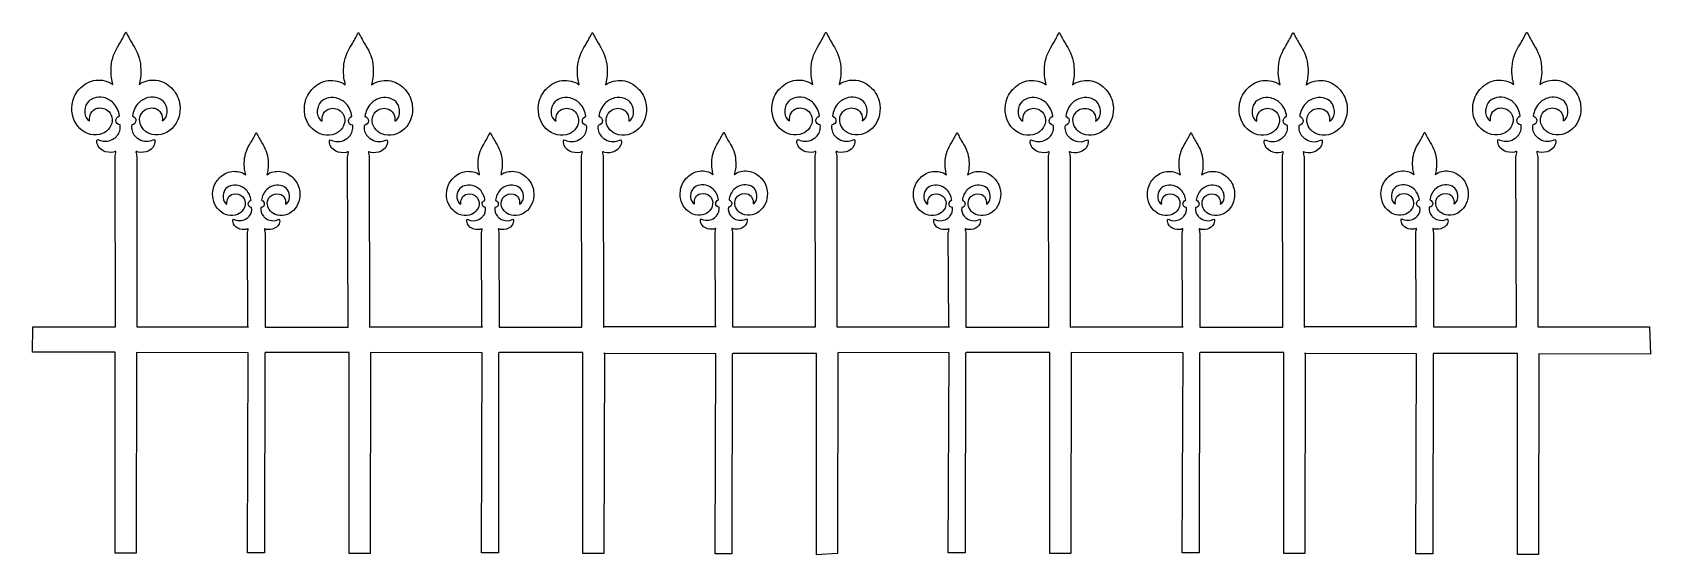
# Model space of a CAD drawing. Header units: centimetres. Extents: x -9.2 to 10, y -7.2 to -1.
import ezdxf

# ---------------------------------------------------------------- set-up
doc = ezdxf.new("R2010")
doc.units = ezdxf.units.CM
doc.header["$MEASUREMENT"] = 0
doc.layers.add('Camada 1', color=7, linetype='Continuous')

msp = doc.modelspace()

# ---------------------------------------------------------------- linework, layer by layer
at = {"layer": 'Camada 1'}
for points, knots in [([(9.981, -4.4559), (9.981, -4.4559), (8.65549, -4.4559), (8.65549, -4.4559), (8.65549, -4.4559), (8.65549, -4.4559), (8.65356, -2.42874), (8.65356, -2.42874), (8.65356, -2.42874), (8.65303, -2.42424), (8.64348, -2.38215), (8.64348, -2.37828), (8.64348, -2.37828), (8.64314, -2.37376), (8.64486, -2.36907), (8.65271, -2.37376), (8.65271, -2.37376), (8.66866, -2.38326), (8.72481, -2.38908), (8.76508, -2.37619), (8.76508, -2.37619), (8.80532, -2.36312), (8.84588, -2.33536), (8.85917, -2.29835), (8.85917, -2.29835), (8.86687, -2.27737), (8.8783, -2.24176), (8.85875, -2.23078), (8.85875, -2.23078), (8.85155, -2.2266), (8.81896, -2.26234), (8.74641, -2.25047), (8.74641, -2.25047), (8.71485, -2.24526), (8.68704, -2.23288), (8.66262, -2.21578), (8.66262, -2.21578), (8.65095, -2.20797), (8.64029, -2.19834), (8.63055, -2.18726), (8.63055, -2.18726), (8.59914, -2.15191), (8.58594, -2.10418), (8.59261, -2.05791), (8.59261, -2.05791), (8.62388, -2.05193), (8.6437, -2.03645), (8.64315, -2.00195), (8.64315, -2.00195), (8.64281, -1.98211), (8.62836, -1.95988), (8.60193, -1.95054), (8.60193, -1.95054), (8.60862, -1.89342), (8.63413, -1.83889), (8.67379, -1.79785), (8.67379, -1.79785), (8.70443, -1.76621), (8.74377, -1.74282), (8.78894, -1.73268), (8.78894, -1.73268), (8.87469, -1.71442), (8.95007, -1.74575), (8.98553, -1.79832), (8.98553, -1.79832), (8.98585, -1.79864), (8.98537, -1.79782), (8.98553, -1.79832), (8.98553, -1.79832), (9.02667, -1.86081), (9.02805, -1.97416), (8.95558, -2.00956), (8.95558, -2.00956), (8.96476, -1.94386), (8.93328, -1.87518), (8.86602, -1.85989), (8.86602, -1.85989), (8.81548, -1.84843), (8.76445, -1.85973), (8.72838, -1.89651), (8.72838, -1.89651), (8.67769, -1.94829), (8.67411, -2.0287), (8.71565, -2.08902), (8.71565, -2.08902), (8.73772, -2.12114), (8.76642, -2.14368), (8.80116, -2.15868), (8.80116, -2.15868), (8.89416, -2.19898), (8.99992, -2.16966), (9.07207, -2.09928), (9.07207, -2.09928), (9.14827, -2.02483), (9.17719, -1.91968), (9.16396, -1.81665), (9.16396, -1.81665), (9.16303, -1.81019), (9.16211, -1.80398), (9.16086, -1.79781), (9.16086, -1.79781), (9.14797, -1.72939), (9.1153, -1.66798), (9.0654, -1.61818), (9.0654, -1.61818), (9.01529, -1.5682), (8.9542, -1.53415), (8.88329, -1.52621), (8.88329, -1.52621), (8.81127, -1.51803), (8.73864, -1.5328), (8.68001, -1.57606), (8.68001, -1.57606), (8.68398, -1.54979), (8.69239, -1.52468), (8.69628, -1.49769), (8.69628, -1.49769), (8.70289, -1.45226), (8.70139, -1.40842), (8.6993, -1.36373), (8.6993, -1.36373), (8.69509, -1.27017), (8.65691, -1.18527), (8.60725, -1.10364), (8.60725, -1.10364), (8.57823, -1.05604), (8.55388, -1.01077), (8.52965, -0.96188), (8.52965, -0.96188), (8.52933, -0.9613), (8.52806, -0.95661), (8.52478, -0.95661), (8.52478, -0.95661), (8.52108, -0.95661), (8.51967, -0.96113), (8.51906, -0.96158), (8.51906, -0.96158), (8.49501, -1.01063), (8.47067, -1.05606), (8.44191, -1.10366), (8.44191, -1.10366), (8.39169, -1.18528), (8.35391, -1.27003), (8.34954, -1.36375), (8.34954, -1.36375), (8.34753, -1.40844), (8.3461, -1.45231), (8.35279, -1.49771), (8.35279, -1.49771), (8.35665, -1.5247), (8.36507, -1.54965), (8.36859, -1.57608), (8.36859, -1.57608), (8.31067, -1.53269), (8.23767, -1.51808), (8.16573, -1.52623), (8.16573, -1.52623), (8.0948, -1.53417), (8.0337, -1.56822), (7.9837, -1.6182), (7.9837, -1.6182), (7.93401, -1.66799), (7.90096, -1.72927), (7.88832, -1.79769), (7.88832, -1.79769), (7.88692, -1.80388), (7.88599, -1.81005), (7.88507, -1.81634), (7.88507, -1.81634), (7.87168, -1.9195), (7.90068, -2.02446), (7.97696, -2.09913), (7.97696, -2.09913), (8.04906, -2.16948), (8.15495, -2.1988), (8.24787, -2.15866), (8.24787, -2.15866), (8.2824, -2.14334), (8.31132, -2.12112), (8.33317, -2.089), (8.33317, -2.089), (8.37476, -2.02867), (8.37119, -1.94827), (8.32042, -1.89633), (8.32042, -1.89633), (8.28491, -1.85955), (8.23374, -1.84841), (8.18302, -1.85971), (8.18302, -1.85971), (8.11566, -1.87503), (8.08422, -1.94366), (8.09322, -2.00946), (8.09322, -2.00946), (8.02083, -1.97414), (8.02221, -1.86047), (8.06359, -1.79795), (8.06359, -1.79795), (8.06378, -1.79766), (8.0633, -1.79859), (8.06359, -1.79795), (8.06359, -1.79795), (8.09891, -1.74569), (8.17448, -1.71405), (8.26002, -1.73262), (8.26002, -1.73262), (8.30558, -1.74259), (8.34461, -1.76614), (8.37525, -1.79765), (8.37525, -1.79765), (8.41488, -1.83855), (8.44023, -1.89335), (8.44703, -1.95029), (8.44703, -1.95029), (8.42036, -1.95955), (8.40605, -1.98207), (8.40586, -2.00191), (8.40586, -2.00191), (8.40525, -2.03644), (8.4251, -2.05176), (8.45634, -2.05774), (8.45634, -2.05774), (8.46309, -2.10399), (8.45004, -2.15175), (8.41845, -2.18723), (8.41845, -2.18723), (8.40866, -2.19832), (8.39808, -2.20763), (8.38649, -2.21575), (8.38649, -2.21575), (8.36199, -2.23284), (8.3341, -2.24491), (8.30243, -2.25044), (8.30243, -2.25044), (8.22983, -2.26203), (8.19747, -2.22657), (8.19017, -2.23044), (8.19017, -2.23044), (8.17072, -2.24139), (8.18191, -2.27732), (8.18977, -2.29817), (8.18977, -2.29817), (8.20305, -2.33519), (8.24348, -2.3631), (8.28396, -2.37585), (8.28396, -2.37585), (8.3242, -2.38908), (8.38048, -2.38326), (8.39591, -2.37376), (8.39591, -2.37376), (8.4039, -2.36894), (8.40583, -2.37376), (8.40583, -2.37828), (8.40583, -2.37828), (8.40554, -2.38214), (8.39591, -2.42424), (8.39559, -2.42858), (8.39559, -2.42858), (8.39559, -2.42858), (8.40101, -4.4559), (8.40101, -4.4559), (8.40101, -4.4559), (8.40101, -4.4559), (7.41893, -4.45593), (7.41893, -4.45593), (7.41893, -4.45593), (7.41893, -4.45593), (7.41679, -4.45749), (7.41679, -4.45749), (7.41679, -4.45749), (7.41679, -4.45749), (7.41528, -3.33375), (7.41528, -3.33375), (7.41528, -3.33375), (7.4148, -3.33007), (7.40708, -3.29621), (7.40708, -3.29311), (7.40708, -3.29311), (7.40679, -3.28943), (7.40822, -3.28573), (7.41451, -3.28943), (7.41451, -3.28943), (7.42737, -3.29713), (7.47264, -3.30181), (7.50516, -3.29136), (7.50516, -3.29136), (7.5376, -3.28088), (7.57025, -3.2585), (7.58104, -3.22863), (7.58104, -3.22863), (7.58718, -3.21167), (7.59641, -3.18296), (7.58064, -3.17413), (7.58064, -3.17413), (7.5749, -3.17074), (7.5486, -3.19961), (7.49013, -3.18998), (7.49013, -3.18998), (7.46465, -3.18577), (7.44216, -3.17582), (7.42253, -3.16204), (7.42253, -3.16204), (7.41308, -3.15577), (7.40449, -3.14799), (7.39663, -3.13905), (7.39663, -3.13905), (7.37128, -3.11061), (7.36065, -3.07203), (7.36607, -3.0348), (7.36607, -3.0348), (7.39131, -3.02996), (7.40727, -3.01747), (7.40679, -2.98961), (7.40679, -2.98961), (7.40655, -2.9736), (7.39491, -2.95572), (7.37364, -2.94818), (7.37364, -2.94818), (7.37896, -2.90206), (7.39954, -2.85817), (7.43153, -2.82502), (7.43153, -2.82502), (7.45627, -2.79951), (7.48799, -2.78062), (7.52437, -2.77255), (7.52437, -2.77255), (7.59356, -2.75776), (7.65431, -2.78303), (7.68293, -2.82541), (7.68293, -2.82541), (7.68314, -2.82567), (7.68282, -2.82501), (7.68293, -2.82541), (7.68293, -2.82541), (7.71611, -2.87579), (7.71719, -2.96723), (7.65883, -2.99578), (7.65883, -2.99578), (7.66619, -2.94284), (7.64076, -2.88743), (7.58652, -2.87508), (7.58652, -2.87508), (7.54585, -2.86585), (7.50463, -2.87492), (7.47558, -2.90463), (7.47558, -2.90463), (7.43468, -2.94638), (7.43179, -3.01115), (7.46529, -3.05983), (7.46529, -3.05983), (7.4831, -3.08573), (7.50619, -3.10391), (7.53419, -3.11603), (7.53419, -3.11603), (7.60931, -3.14847), (7.69453, -3.12481), (7.75268, -3.06811), (7.75268, -3.06811), (7.8142, -3.00802), (7.83745, -2.92325), (7.82682, -2.84014), (7.82682, -2.84014), (7.82611, -2.83495), (7.82531, -2.82995), (7.82436, -2.82498), (7.82436, -2.82498), (7.81396, -2.76987), (7.78753, -2.72031), (7.74742, -2.6802), (7.74742, -2.6802), (7.70699, -2.63985), (7.65767, -2.61239), (7.60044, -2.60601), (7.60044, -2.60601), (7.54244, -2.5994), (7.48384, -2.6113), (7.43664, -2.64615), (7.43664, -2.64615), (7.43982, -2.62498), (7.44656, -2.60472), (7.44968, -2.58302), (7.44968, -2.58302), (7.45505, -2.54638), (7.45381, -2.511), (7.45211, -2.47494), (7.45211, -2.47494), (7.44875, -2.39948), (7.41798, -2.33109), (7.37792, -2.26523), (7.37792, -2.26523), (7.3545, -2.22681), (7.33493, -2.19035), (7.31527, -2.15093), (7.31527, -2.15093), (7.31506, -2.15037), (7.31408, -2.14664), (7.31141, -2.14664), (7.31141, -2.14664), (7.30842, -2.14664), (7.30731, -2.15029), (7.30681, -2.15069), (7.30681, -2.15069), (7.28744, -2.19017), (7.26784, -2.22681), (7.24455, -2.26523), (7.24455, -2.26523), (7.20412, -2.33108), (7.17359, -2.3994), (7.1701, -2.47494), (7.1701, -2.47494), (7.16849, -2.511), (7.16732, -2.54638), (7.17277, -2.58302), (7.17277, -2.58302), (7.17592, -2.60469), (7.18269, -2.62485), (7.18547, -2.64615), (7.18547, -2.64615), (7.13872, -2.61117), (7.07987, -2.5994), (7.02185, -2.60601), (7.02185, -2.60601), (6.9647, -2.61239), (6.91541, -2.63982), (6.87509, -2.6802), (6.87509, -2.6802), (6.83501, -2.72031), (6.80839, -2.76971), (6.7982, -2.8249), (6.7982, -2.8249), (6.79698, -2.82987), (6.79629, -2.83485), (6.7955, -2.8399), (6.7955, -2.8399), (6.78478, -2.92311), (6.80815, -3.00778), (6.86964, -3.06794), (6.86964, -3.06794), (6.92777, -3.12472), (7.01315, -3.14835), (7.08811, -3.11599), (7.08811, -3.11599), (7.11597, -3.10363), (7.13925, -3.08567), (7.1569, -3.05979), (7.1569, -3.05979), (7.19045, -3.01111), (7.18754, -2.94634), (7.14658, -2.90443), (7.14658, -2.90443), (7.1179, -2.8748), (7.0767, -2.8658), (7.0358, -2.87488), (7.0358, -2.87488), (6.9814, -2.88726), (6.95611, -2.94264), (6.96338, -2.99564), (6.96338, -2.99564), (6.90499, -2.96717), (6.90607, -2.87552), (6.93951, -2.82512), (6.93951, -2.82512), (6.93964, -2.82488), (6.93927, -2.82562), (6.93951, -2.82512), (6.93951, -2.82512), (6.96798, -2.78297), (7.02889, -2.75747), (7.09789, -2.77249), (7.09789, -2.77249), (7.13461, -2.78051), (7.16607, -2.79948), (7.19079, -2.82488), (7.19079, -2.82488), (7.22278, -2.85785), (7.2432, -2.90201), (7.24868, -2.94796), (7.24868, -2.94796), (7.22717, -2.95542), (7.21563, -2.97355), (7.21553, -2.98955), (7.21553, -2.98955), (7.21505, -3.01741), (7.23101, -3.02977), (7.2562, -3.03456), (7.2562, -3.03456), (7.26168, -3.07189), (7.25115, -3.11036), (7.22567, -3.13899), (7.22567, -3.13899), (7.21781, -3.14793), (7.20924, -3.15547), (7.19987, -3.16198), (7.19987, -3.16198), (7.18016, -3.17576), (7.15762, -3.1855), (7.13208, -3.18992), (7.13208, -3.18992), (7.07355, -3.19926), (7.04744, -3.17068), (7.04162, -3.17383), (7.04162, -3.17383), (7.02585, -3.18272), (7.03495, -3.21164), (7.04125, -3.22841), (7.04125, -3.22841), (7.05197, -3.25826), (7.08456, -3.2808), (7.11716, -3.29106), (7.11716, -3.29106), (7.14962, -3.30172), (7.195, -3.29707), (7.20749, -3.28937), (7.20749, -3.28937), (7.21389, -3.28548), (7.21551, -3.28937), (7.21551, -3.29305), (7.21551, -3.29305), (7.21522, -3.29615), (7.20749, -3.33001), (7.20723, -3.33361), (7.20723, -3.33361), (7.20723, -3.33361), (7.21165, -4.4511), (7.21165, -4.4511), (7.21165, -4.4511), (7.21165, -4.4511), (7.22004, -4.45158), (7.22004, -4.45158), (7.22004, -4.45158), (7.22004, -4.45158), (5.89451, -4.45159), (5.89451, -4.45159), (5.89451, -4.45159), (5.89451, -4.45159), (5.88149, -4.46014), (5.88149, -4.46014), (5.88149, -4.46014), (5.88149, -4.46014), (5.87956, -2.43298), (5.87956, -2.43298), (5.87956, -2.43298), (5.879, -2.42846), (5.86943, -2.38641), (5.86943, -2.38252), (5.86943, -2.38252), (5.86914, -2.37802), (5.87083, -2.37334), (5.87872, -2.37802), (5.87872, -2.37802), (5.89467, -2.38749), (5.95079, -2.39334), (5.99106, -2.38043), (5.99106, -2.38043), (6.03133, -2.36739), (6.07184, -2.3396), (6.08515, -2.30262), (6.08515, -2.30262), (6.09285, -2.28161), (6.10431, -2.246), (6.08475, -2.23505), (6.08475, -2.23505), (6.07755, -2.23084), (6.04496, -2.26661), (5.97241, -2.25471), (5.97241, -2.25471), (5.94085, -2.2495), (5.91298, -2.23714), (5.88859, -2.22002), (5.88859, -2.22002), (5.87695, -2.21224), (5.86626, -2.20261), (5.85655, -2.19147), (5.85655, -2.19147), (5.82512, -2.15617), (5.81191, -2.10844), (5.81858, -2.06217), (5.81858, -2.06217), (5.84985, -2.05616), (5.8697, -2.04069), (5.86914, -2.00618), (5.86914, -2.00618), (5.8688, -1.98636), (5.85435, -1.96411), (5.82792, -1.9548), (5.82792, -1.9548), (5.83461, -1.89765), (5.86012, -1.84315), (5.89975, -1.80211), (5.89975, -1.80211), (5.93039, -1.77049), (5.96976, -1.74705), (6.01492, -1.73697), (6.01492, -1.73697), (6.10067, -1.71869), (6.17605, -1.75001), (6.21151, -1.80256), (6.21151, -1.80256), (6.2118, -1.80288), (6.21132, -1.80208), (6.21151, -1.80256), (6.21151, -1.80256), (6.25263, -1.86505), (6.25403, -1.97843), (6.18156, -2.0138), (6.18156, -2.0138), (6.19074, -1.94813), (6.15926, -1.87944), (6.09197, -1.86413), (6.09197, -1.86413), (6.04141, -1.8527), (5.99042, -1.86397), (5.95433, -1.90077), (5.95433, -1.90077), (5.90366, -1.95255), (5.90006, -2.03293), (5.9416, -2.09328), (5.9416, -2.09328), (5.96369, -2.1254), (5.99237, -2.14792), (6.02714, -2.16294), (6.02714, -2.16294), (6.12014, -2.20321), (6.22587, -2.17389), (6.29802, -2.10354), (6.29802, -2.10354), (6.37422, -2.02906), (6.40314, -1.92394), (6.38994, -1.82089), (6.38994, -1.82089), (6.38901, -1.81446), (6.38809, -1.80822), (6.38682, -1.80208), (6.38682, -1.80208), (6.37393, -1.73366), (6.34129, -1.67222), (6.29138, -1.62248), (6.29138, -1.62248), (6.24127, -1.57247), (6.18018, -1.5384), (6.10924, -1.53046), (6.10924, -1.53046), (6.03722, -1.52228), (5.96462, -1.53707), (5.90599, -1.58033), (5.90599, -1.58033), (5.90996, -1.55403), (5.91835, -1.52892), (5.92224, -1.50193), (5.92224, -1.50193), (5.92883, -1.45653), (5.92737, -1.41266), (5.92526, -1.36797), (5.92526, -1.36797), (5.92108, -1.27444), (5.88287, -1.18953), (5.83321, -1.10788), (5.83321, -1.10788), (5.80421, -1.06028), (5.77984, -1.01504), (5.75561, -0.96614), (5.75561, -0.96614), (5.75529, -0.9655), (5.75405, -0.96085), (5.75079, -0.96085), (5.75079, -0.96085), (5.74703, -0.96085), (5.74566, -0.96535), (5.745, -0.96582), (5.745, -0.96582), (5.721, -1.01487), (5.69666, -1.06028), (5.66787, -1.10787), (5.66787, -1.10787), (5.61768, -1.18952), (5.57984, -1.27427), (5.5755, -1.36796), (5.5755, -1.36796), (5.57349, -1.41265), (5.57209, -1.45654), (5.57875, -1.50192), (5.57875, -1.50192), (5.58267, -1.52891), (5.59105, -1.55386), (5.59457, -1.58032), (5.59457, -1.58032), (5.53663, -1.5369), (5.4636, -1.5223), (5.39169, -1.53045), (5.39169, -1.53045), (5.32078, -1.53839), (5.25969, -1.57247), (5.20966, -1.62247), (5.20966, -1.62247), (5.16, -1.67221), (5.12695, -1.73346), (5.11428, -1.80191), (5.11428, -1.80191), (5.11288, -1.8081), (5.11195, -1.81427), (5.11103, -1.82056), (5.11103, -1.82056), (5.09764, -1.92372), (5.12667, -2.02871), (5.20295, -2.10335), (5.20295, -2.10335), (5.27502, -2.1737), (5.38094, -2.20305), (5.47383, -2.16291), (5.47383, -2.16291), (5.50838, -2.14762), (5.53728, -2.12537), (5.55916, -2.09325), (5.55916, -2.09325), (5.60073, -2.0329), (5.59718, -1.95252), (5.54641, -1.90055), (5.54641, -1.90055), (5.51085, -1.86377), (5.45973, -1.85266), (5.40904, -1.86393), (5.40904, -1.86393), (5.3416, -1.87925), (5.31019, -1.94794), (5.31921, -2.01368), (5.31921, -2.01368), (5.24685, -1.97838), (5.24822, -1.86469), (5.28958, -1.8022), (5.28958, -1.8022), (5.28974, -1.80188), (5.28926, -1.80281), (5.28958, -1.8022), (5.28958, -1.8022), (5.32488, -1.74994), (5.40047, -1.7183), (5.48601, -1.7369), (5.48601, -1.7369), (5.53157, -1.74682), (5.57057, -1.77042), (5.60121, -1.80188), (5.60121, -1.80188), (5.64087, -1.84276), (5.66624, -1.89758), (5.67299, -1.95452), (5.67299, -1.95452), (5.64632, -1.96378), (5.63201, -1.98632), (5.63185, -2.00614), (5.63185, -2.00614), (5.63124, -2.04067), (5.65109, -2.05599), (5.68231, -2.06197), (5.68231, -2.06197), (5.68908, -2.10825), (5.67601, -2.15598), (5.64445, -2.19143), (5.64445, -2.19143), (5.63463, -2.20257), (5.62405, -2.21188), (5.61249, -2.21998), (5.61249, -2.21998), (5.58799, -2.23707), (5.5601, -2.24914), (5.52843, -2.25467), (5.52843, -2.25467), (5.4558, -2.26626), (5.42344, -2.2308), (5.41617, -2.23467), (5.41617, -2.23467), (5.39672, -2.24565), (5.40789, -2.28155), (5.41575, -2.30243), (5.41575, -2.30243), (5.42906, -2.33942), (5.46949, -2.36736), (5.50992, -2.38011), (5.50992, -2.38011), (5.55019, -2.39334), (5.60649, -2.38749), (5.62189, -2.37802), (5.62189, -2.37802), (5.62991, -2.37318), (5.63184, -2.37802), (5.63184, -2.38252), (5.63184, -2.38252), (5.63152, -2.38641), (5.62189, -2.42845), (5.62157, -2.43284), (5.62157, -2.43284), (5.62157, -2.43284), (5.62699, -4.46013), (5.62699, -4.46013), (5.62699, -4.46013), (5.62699, -4.46013), (4.64493, -4.46013), (4.64493, -4.46013), (4.64493, -4.46013), (4.64493, -4.46013), (4.64279, -4.46169), (4.64279, -4.46169), (4.64279, -4.46169), (4.64279, -4.46169), (4.64128, -3.33798), (4.64128, -3.33798), (4.64128, -3.33798), (4.6408, -3.33433), (4.63305, -3.30041), (4.63305, -3.29729), (4.63305, -3.29729), (4.63276, -3.29364), (4.63424, -3.28993), (4.64054, -3.29364), (4.64054, -3.29364), (4.65337, -3.30134), (4.69864, -3.30602), (4.73113, -3.2956), (4.73113, -3.2956), (4.76357, -3.2851), (4.79622, -3.26269), (4.80701, -3.23284), (4.80701, -3.23284), (4.81315, -3.21588), (4.82244, -3.1872), (4.80664, -3.17831), (4.80664, -3.17831), (4.80085, -3.175), (4.77457, -3.20382), (4.71613, -3.19421), (4.71613, -3.19421), (4.6906, -3.19), (4.66816, -3.18003), (4.64848, -3.1663), (4.64848, -3.1663), (4.63906, -3.15998), (4.63046, -3.1522), (4.6226, -3.14328), (4.6226, -3.14328), (4.59725, -3.11478), (4.58662, -3.07623), (4.59204, -3.03898), (4.59204, -3.03898), (4.61728, -3.03416), (4.63324, -3.02168), (4.63273, -2.99382), (4.63273, -2.99382), (4.63252, -2.97781), (4.62085, -2.95995), (4.59958, -2.95239), (4.59958, -2.95239), (4.6049, -2.9063), (4.62548, -2.86238), (4.65747, -2.82925), (4.65747, -2.82925), (4.68218, -2.80374), (4.71391, -2.78483), (4.75029, -2.77676), (4.75029, -2.77676), (4.81951, -2.762), (4.88023, -2.78726), (4.90883, -2.82965), (4.90883, -2.82965), (4.90909, -2.82989), (4.90875, -2.82925), (4.90883, -2.82965), (4.90883, -2.82965), (4.94204, -2.88003), (4.94315, -2.97147), (4.88475, -2.99999), (4.88475, -2.99999), (4.89211, -2.94705), (4.86668, -2.8917), (4.81244, -2.87931), (4.81244, -2.87931), (4.77177, -2.87002), (4.73058, -2.87915), (4.7015, -2.90884), (4.7015, -2.90884), (4.6606, -2.95059), (4.65771, -3.01536), (4.69123, -3.06402), (4.69123, -3.06402), (4.70901, -3.08992), (4.73211, -3.10813), (4.76013, -3.12024), (4.76013, -3.12024), (4.83525, -3.1527), (4.92047, -3.12905), (4.97862, -3.07238), (4.97862, -3.07238), (5.04011, -3.01224), (5.06337, -2.92749), (5.0527, -2.84439), (5.0527, -2.84439), (5.05204, -2.83918), (5.05124, -2.83418), (5.05032, -2.82923), (5.05032, -2.82923), (5.03987, -2.77409), (5.01344, -2.72456), (4.97333, -2.68442), (4.97333, -2.68442), (4.9329, -2.64407), (4.88361, -2.61661), (4.82638, -2.61026), (4.82638, -2.61026), (4.76838, -2.60365), (4.70975, -2.61553), (4.66258, -2.65037), (4.66258, -2.65037), (4.66576, -2.62923), (4.67253, -2.60894), (4.67562, -2.58724), (4.67562, -2.58724), (4.68096, -2.5506), (4.67972, -2.51522), (4.67803, -2.47913), (4.67803, -2.47913), (4.67467, -2.40372), (4.6439, -2.3353), (4.60384, -2.26945), (4.60384, -2.26945), (4.58045, -2.23103), (4.56085, -2.19457), (4.54121, -2.15515), (4.54121, -2.15515), (4.54097, -2.15459), (4.54002, -2.15089), (4.53732, -2.15089), (4.53732, -2.15089), (4.53433, -2.15089), (4.53327, -2.15454), (4.53274, -2.15491), (4.53274, -2.15491), (4.5134, -2.19441), (4.49377, -2.23103), (4.47048, -2.26945), (4.47048, -2.26945), (4.43005, -2.3353), (4.39952, -2.40365), (4.39605, -2.47913), (4.39605, -2.47913), (4.39444, -2.51522), (4.39325, -2.55059), (4.3987, -2.58724), (4.3987, -2.58724), (4.40182, -2.60891), (4.4086, -2.62904), (4.4114, -2.65037), (4.4114, -2.65037), (4.36465, -2.61539), (4.30583, -2.60364), (4.24778, -2.61026), (4.24778, -2.61026), (4.19063, -2.61661), (4.14136, -2.64405), (4.10102, -2.68442), (4.10102, -2.68442), (4.06094, -2.72456), (4.03432, -2.77393), (4.02413, -2.82915), (4.02413, -2.82915), (4.02294, -2.83412), (4.02222, -2.8391), (4.02143, -2.84413), (4.02143, -2.84413), (4.01071, -2.92734), (4.0341, -3.01203), (4.09559, -3.0722), (4.09559, -3.0722), (4.15372, -3.12898), (4.23907, -3.15258), (4.31403, -3.12022), (4.31403, -3.12022), (4.34186, -3.10786), (4.36517, -3.0899), (4.38282, -3.064), (4.38282, -3.064), (4.41637, -3.01534), (4.41346, -2.95057), (4.37253, -2.90866), (4.37253, -2.90866), (4.34382, -2.87905), (4.30263, -2.87), (4.26175, -2.87913), (4.26175, -2.87913), (4.20735, -2.89149), (4.18203, -2.94684), (4.18931, -2.99986), (4.18931, -2.99986), (4.13094, -2.97142), (4.132, -2.87974), (4.16547, -2.82936), (4.16547, -2.82936), (4.16558, -2.82912), (4.16521, -2.82984), (4.16547, -2.82936), (4.16547, -2.82936), (4.19391, -2.78721), (4.25485, -2.76168), (4.32385, -2.77671), (4.32385, -2.77671), (4.36055, -2.78473), (4.39203, -2.80372), (4.41672, -2.82912), (4.41672, -2.82912), (4.44873, -2.86209), (4.46916, -2.90625), (4.47461, -2.95218), (4.47461, -2.95218), (4.45307, -2.95964), (4.44156, -2.97777), (4.44143, -2.99377), (4.44143, -2.99377), (4.44095, -3.02163), (4.45691, -3.03399), (4.4821, -3.0388), (4.4821, -3.0388), (4.48758, -3.07611), (4.47707, -3.11458), (4.45159, -3.14323), (4.45159, -3.14323), (4.44373, -3.15215), (4.43513, -3.15969), (4.42582, -3.16625), (4.42582, -3.16625), (4.40606, -3.17998), (4.38354, -3.18969), (4.35801, -3.19416), (4.35801, -3.19416), (4.29951, -3.2035), (4.27337, -3.17495), (4.26755, -3.17805), (4.26755, -3.17805), (4.25178, -3.18691), (4.26088, -3.21586), (4.26718, -3.23263), (4.26718, -3.23263), (4.27792, -3.2625), (4.31052, -3.28502), (4.34312, -3.29528), (4.34312, -3.29528), (4.37553, -3.30594), (4.42093, -3.30129), (4.43342, -3.29359), (4.43342, -3.29359), (4.43982, -3.28973), (4.44144, -3.29359), (4.44144, -3.29724), (4.44144, -3.29724), (4.44115, -3.30036), (4.43342, -3.33428), (4.43318, -3.33785), (4.43318, -3.33785), (4.43318, -3.33785), (4.43757, -4.45532), (4.43757, -4.45532), (4.43757, -4.45532), (4.43757, -4.45532), (4.44598, -4.45582), (4.44598, -4.45582), (4.44598, -4.45582), (4.44598, -4.45582), (3.12048, -4.45582), (3.12048, -4.45582), (3.12048, -4.45582), (3.12048, -4.45582), (3.10381, -4.46011), (3.10381, -4.46011), (3.10381, -4.46011), (3.10381, -4.46011), (3.10185, -2.43293), (3.10185, -2.43293), (3.10185, -2.43293), (3.10132, -2.42841), (3.09177, -2.38636), (3.09177, -2.38247), (3.09177, -2.38247), (3.09145, -2.37797), (3.09317, -2.37329), (3.10103, -2.37797), (3.10103, -2.37797), (3.11698, -2.38744), (3.17313, -2.39329), (3.21337, -2.38038), (3.21337, -2.38038), (3.25364, -2.36734), (3.29417, -2.33955), (3.30748, -2.30257), (3.30748, -2.30257), (3.31518, -2.28156), (3.32661, -2.24595), (3.30706, -2.235), (3.30706, -2.235), (3.29986, -2.23079), (3.26727, -2.26656), (3.19469, -2.25466), (3.19469, -2.25466), (3.16315, -2.24945), (3.13532, -2.23709), (3.1109, -2.21997), (3.1109, -2.21997), (3.09923, -2.21219), (3.0886, -2.20256), (3.07886, -2.19142), (3.07886, -2.19142), (3.04743, -2.15612), (3.03422, -2.10839), (3.04092, -2.06212), (3.04092, -2.06212), (3.07217, -2.05611), (3.09198, -2.04064), (3.09146, -2.00613), (3.09146, -2.00613), (3.09112, -1.98631), (3.07667, -1.96406), (3.05024, -1.95475), (3.05024, -1.95475), (3.05691, -1.8976), (3.08241, -1.8431), (3.12207, -1.80206), (3.12207, -1.80206), (3.15271, -1.77044), (3.19208, -1.747), (3.23722, -1.73692), (3.23722, -1.73692), (3.323, -1.71864), (3.39838, -1.74996), (3.43381, -1.80251), (3.43381, -1.80251), (3.43413, -1.80283), (3.43368, -1.80203), (3.43381, -1.80251), (3.43381, -1.80251), (3.47498, -1.865), (3.47633, -1.97838), (3.40389, -2.01375), (3.40389, -2.01375), (3.41307, -1.94808), (3.38156, -1.87939), (3.3143, -1.86408), (3.3143, -1.86408), (3.26376, -1.85265), (3.21275, -1.86392), (3.17669, -1.90072), (3.17669, -1.90072), (3.12597, -1.9525), (3.1224, -2.03288), (3.16396, -2.09323), (3.16396, -2.09323), (3.18603, -2.12535), (3.21471, -2.14787), (3.24947, -2.16289), (3.24947, -2.16289), (3.34247, -2.20316), (3.44823, -2.17384), (3.52035, -2.10349), (3.52035, -2.10349), (3.59655, -2.02901), (3.62547, -1.92389), (3.61227, -1.82084), (3.61227, -1.82084), (3.61134, -1.81441), (3.61042, -1.80817), (3.60915, -1.80203), (3.60915, -1.80203), (3.59626, -1.73361), (3.56359, -1.67217), (3.51369, -1.62243), (3.51369, -1.62243), (3.4636, -1.57242), (3.40251, -1.53835), (3.3316, -1.53041), (3.3316, -1.53041), (3.25955, -1.52223), (3.18695, -1.53702), (3.12829, -1.58028), (3.12829, -1.58028), (3.13226, -1.55398), (3.14067, -1.52887), (3.14456, -1.50188), (3.14456, -1.50188), (3.15117, -1.45648), (3.14969, -1.41261), (3.1476, -1.36792), (3.1476, -1.36792), (3.14339, -1.27439), (3.10519, -1.18948), (3.05555, -1.10783), (3.05555, -1.10783), (3.02653, -1.06023), (3.00218, -1.01499), (2.97792, -0.96609), (2.97792, -0.96609), (2.9776, -0.96545), (2.97633, -0.9608), (2.97308, -0.9608), (2.97308, -0.9608), (2.96935, -0.9608), (2.96795, -0.9653), (2.96734, -0.96577), (2.96734, -0.96577), (2.94332, -1.01482), (2.91897, -1.06023), (2.89021, -1.10782), (2.89021, -1.10782), (2.83999, -1.18947), (2.80218, -1.27422), (2.79784, -1.36791), (2.79784, -1.36791), (2.79583, -1.4126), (2.7944, -1.45649), (2.80109, -1.50187), (2.80109, -1.50187), (2.80495, -1.52886), (2.81337, -1.55381), (2.81689, -1.58027), (2.81689, -1.58027), (2.75895, -1.53685), (2.68595, -1.52225), (2.61401, -1.5304), (2.61401, -1.5304), (2.5431, -1.53834), (2.48198, -1.57242), (2.43198, -1.62242), (2.43198, -1.62242), (2.38232, -1.67216), (2.34927, -1.73341), (2.3366, -1.80186), (2.3366, -1.80186), (2.33522, -1.80805), (2.33427, -1.81422), (2.33335, -1.82051), (2.33335, -1.82051), (2.31996, -1.92367), (2.34899, -2.02866), (2.42527, -2.1033), (2.42527, -2.1033), (2.49737, -2.17365), (2.60326, -2.203), (2.69618, -2.16286), (2.69618, -2.16286), (2.73068, -2.14757), (2.7596, -2.12532), (2.78146, -2.0932), (2.78146, -2.0932), (2.82308, -2.03285), (2.81951, -1.95247), (2.76873, -1.9005), (2.76873, -1.9005), (2.7332, -1.86372), (2.68203, -1.85261), (2.63133, -1.86388), (2.63133, -1.86388), (2.56394, -1.8792), (2.53251, -1.94789), (2.5415, -2.01363), (2.5415, -2.01363), (2.46914, -1.97833), (2.47051, -1.86464), (2.51189, -1.80215), (2.51189, -1.80215), (2.51205, -1.80183), (2.51157, -1.80276), (2.51189, -1.80215), (2.51189, -1.80215), (2.54721, -1.74989), (2.62275, -1.71825), (2.70832, -1.73685), (2.70832, -1.73685), (2.75388, -1.74677), (2.79291, -1.77037), (2.82355, -1.80183), (2.82355, -1.80183), (2.86318, -1.84271), (2.88853, -1.89753), (2.89533, -1.95447), (2.89533, -1.95447), (2.86863, -1.96373), (2.85432, -1.98627), (2.85416, -2.00609), (2.85416, -2.00609), (2.85355, -2.04062), (2.87337, -2.05594), (2.90462, -2.06192), (2.90462, -2.06192), (2.91139, -2.1082), (2.89832, -2.15593), (2.86676, -2.19138), (2.86676, -2.19138), (2.85697, -2.20252), (2.84639, -2.21183), (2.8348, -2.21993), (2.8348, -2.21993), (2.8103, -2.23702), (2.78239, -2.24909), (2.75072, -2.25462), (2.75072, -2.25462), (2.67812, -2.26621), (2.64576, -2.23075), (2.63846, -2.23462), (2.63846, -2.23462), (2.61904, -2.2456), (2.6302, -2.2815), (2.63806, -2.30238), (2.63806, -2.30238), (2.65137, -2.33937), (2.69177, -2.36731), (2.73225, -2.38006), (2.73225, -2.38006), (2.77249, -2.39329), (2.8288, -2.38744), (2.8442, -2.37797), (2.8442, -2.37797), (2.85222, -2.37313), (2.85415, -2.37797), (2.85415, -2.38247), (2.85415, -2.38247), (2.85383, -2.38636), (2.8442, -2.4284), (2.84388, -2.43279), (2.84388, -2.43279), (2.84388, -2.43279), (2.84933, -4.46011), (2.84933, -4.46011), (2.84933, -4.46011), (2.84933, -4.46011), (1.86726, -4.46011), (1.86726, -4.46011), (1.86726, -4.46011), (1.86726, -4.46011), (1.86512, -4.46164), (1.86512, -4.46164), (1.86512, -4.46164), (1.86512, -4.46164), (1.86361, -3.33793), (1.86361, -3.33793), (1.86361, -3.33793), (1.86313, -3.33428), (1.85538, -3.30036), (1.85538, -3.29724), (1.85538, -3.29724), (1.85509, -3.29359), (1.85654, -3.28988), (1.86284, -3.29359), (1.86284, -3.29359), (1.8757, -3.30129), (1.92094, -3.30597), (1.95349, -3.29555), (1.95349, -3.29555), (1.9859, -3.28505), (2.01855, -3.26264), (2.02937, -3.23279), (2.02937, -3.23279), (2.03548, -3.21583), (2.04474, -3.18715), (2.02895, -3.17826), (2.02895, -3.17826), (2.02321, -3.17495), (1.99694, -3.20377), (1.93846, -3.19416), (1.93846, -3.19416), (1.91295, -3.18995), (1.89046, -3.17998), (1.87083, -3.16625), (1.87083, -3.16625), (1.86138, -3.15993), (1.85279, -3.15215), (1.84493, -3.14323), (1.84493, -3.14323), (1.81958, -3.11473), (1.80892, -3.07618), (1.81437, -3.03893), (1.81437, -3.03893), (1.83958, -3.03411), (1.85554, -3.02163), (1.85506, -2.99377), (1.85506, -2.99377), (1.85485, -2.97776), (1.84318, -2.9599), (1.82191, -2.95234), (1.82191, -2.95234), (1.82723, -2.90625), (1.84781, -2.86233), (1.8798, -2.8292), (1.8798, -2.8292), (1.90457, -2.80369), (1.93629, -2.78478), (1.97264, -2.77671), (1.97264, -2.77671), (2.04186, -2.76195), (2.1026, -2.78721), (2.1312, -2.8296), (2.1312, -2.8296), (2.13141, -2.82984), (2.13112, -2.8292), (2.1312, -2.8296), (2.1312, -2.8296), (2.16441, -2.87998), (2.16546, -2.97142), (2.1071, -2.99994), (2.1071, -2.99994), (2.11448, -2.947), (2.08906, -2.89165), (2.03479, -2.87926), (2.03479, -2.87926), (1.99412, -2.86997), (1.9529, -2.8791), (1.92385, -2.90879), (1.92385, -2.90879), (1.88295, -2.95054), (1.88006, -3.01531), (1.91356, -3.06397), (1.91356, -3.06397), (1.93137, -3.08987), (1.95446, -3.10808), (1.98246, -3.12019), (1.98246, -3.12019), (2.05755, -3.15265), (2.1428, -3.129), (2.20095, -3.07233), (2.20095, -3.07233), (2.26247, -3.01219), (2.2857, -2.92744), (2.27506, -2.84434), (2.27506, -2.84434), (2.27437, -2.83913), (2.27355, -2.83413), (2.27263, -2.82918), (2.27263, -2.82918), (2.26221, -2.77404), (2.2358, -2.72451), (2.19569, -2.68437), (2.19569, -2.68437), (2.15526, -2.64402), (2.10594, -2.61656), (2.04871, -2.61021), (2.04871, -2.61021), (1.99071, -2.6036), (1.93208, -2.61548), (1.88488, -2.65032), (1.88488, -2.65032), (1.88808, -2.62918), (1.89483, -2.60889), (1.89795, -2.58719), (1.89795, -2.58719), (1.90329, -2.55055), (1.90205, -2.51517), (1.90036, -2.47908), (1.90036, -2.47908), (1.897, -2.40367), (1.86623, -2.33525), (1.82617, -2.2694), (1.82617, -2.2694), (1.80275, -2.23098), (1.78318, -2.19452), (1.76354, -2.1551), (1.76354, -2.1551), (1.7633, -2.15454), (1.76232, -2.15084), (1.75968, -2.15084), (1.75968, -2.15084), (1.75669, -2.15084), (1.75561, -2.15449), (1.75508, -2.15486), (1.75508, -2.15486), (1.73574, -2.19436), (1.71613, -2.23098), (1.69282, -2.2694), (1.69282, -2.2694), (1.65239, -2.33525), (1.62186, -2.4036), (1.61837, -2.47908), (1.61837, -2.47908), (1.61678, -2.51517), (1.61559, -2.55054), (1.62104, -2.58719), (1.62104, -2.58719), (1.62419, -2.60886), (1.63096, -2.62899), (1.63377, -2.65032), (1.63377, -2.65032), (1.58702, -2.61534), (1.52815, -2.60359), (1.47013, -2.61021), (1.47013, -2.61021), (1.41298, -2.61656), (1.36371, -2.644), (1.32337, -2.68437), (1.32337, -2.68437), (1.28329, -2.72451), (1.25667, -2.77388), (1.24648, -2.8291), (1.24648, -2.8291), (1.24529, -2.83407), (1.24457, -2.83905), (1.24381, -2.84408), (1.24381, -2.84408), (1.23307, -2.92729), (1.25643, -3.01198), (1.31795, -3.07215), (1.31795, -3.07215), (1.37605, -3.12893), (1.46143, -3.15253), (1.53639, -3.12017), (1.53639, -3.12017), (1.56425, -3.10781), (1.58753, -3.08985), (1.60518, -3.06395), (1.60518, -3.06395), (1.63876, -3.01529), (1.63582, -2.95052), (1.59486, -2.90861), (1.59486, -2.90861), (1.56618, -2.879), (1.52501, -2.86995), (1.48411, -2.87908), (1.48411, -2.87908), (1.42971, -2.89144), (1.40439, -2.94679), (1.41167, -2.99981), (1.41167, -2.99981), (1.3533, -2.97137), (1.35439, -2.87969), (1.38783, -2.82931), (1.38783, -2.82931), (1.38796, -2.82907), (1.38757, -2.82979), (1.38783, -2.82931), (1.38783, -2.82931), (1.41627, -2.78716), (1.47721, -2.76163), (1.54621, -2.77666), (1.54621, -2.77666), (1.58293, -2.78468), (1.61439, -2.80367), (1.63911, -2.82907), (1.63911, -2.82907), (1.6711, -2.86204), (1.69152, -2.9062), (1.697, -2.95213), (1.697, -2.95213), (1.67546, -2.95959), (1.66393, -2.97772), (1.66382, -2.99372), (1.66382, -2.99372), (1.66334, -3.02158), (1.6793, -3.03394), (1.70449, -3.03875), (1.70449, -3.03875), (1.70997, -3.07606), (1.69946, -3.11453), (1.67398, -3.14318), (1.67398, -3.14318), (1.66612, -3.1521), (1.65752, -3.15964), (1.64818, -3.1662), (1.64818, -3.1662), (1.62844, -3.17993), (1.60593, -3.18964), (1.58037, -3.19411), (1.58037, -3.19411), (1.52187, -3.20345), (1.49576, -3.1749), (1.48991, -3.178), (1.48991, -3.178), (1.47417, -3.18686), (1.48327, -3.21581), (1.48954, -3.23258), (1.48954, -3.23258), (1.50026, -3.26245), (1.53285, -3.28497), (1.56545, -3.29523), (1.56545, -3.29523), (1.59791, -3.30589), (1.64332, -3.30124), (1.65578, -3.29354), (1.65578, -3.29354), (1.66218, -3.28968), (1.6638, -3.29354), (1.6638, -3.29719), (1.6638, -3.29719), (1.66354, -3.30031), (1.65578, -3.33423), (1.65554, -3.3378), (1.65554, -3.3378), (1.65554, -3.3378), (1.65993, -4.45527), (1.65993, -4.45527), (1.65993, -4.45527), (1.65993, -4.45527), (1.66832, -4.45577), (1.66832, -4.45577), (1.66832, -4.45577), (1.66832, -4.45577), (0.34281, -4.45577), (0.34281, -4.45577), (0.34281, -4.45577), (0.34281, -4.45577), (0.33344, -4.45577), (0.33344, -4.45577), (0.33344, -4.45577), (0.33344, -4.45577), (0.33151, -2.42861), (0.33151, -2.42861), (0.33151, -2.42861), (0.33095, -2.42411), (0.3214, -2.38202), (0.3214, -2.37815), (0.3214, -2.37815), (0.32108, -2.37363), (0.3228, -2.36894), (0.33066, -2.37363), (0.33066, -2.37363), (0.34661, -2.38313), (0.40276, -2.38895), (0.44303, -2.37606), (0.44303, -2.37606), (0.48327, -2.36299), (0.52381, -2.33523), (0.53712, -2.29822), (0.53712, -2.29822), (0.54482, -2.27724), (0.55625, -2.24163), (0.5367, -2.23065), (0.5367, -2.23065), (0.5295, -2.22647), (0.49691, -2.26221), (0.42436, -2.25034), (0.42436, -2.25034), (0.3928, -2.24513), (0.36496, -2.23275), (0.34054, -2.21565), (0.34054, -2.21565), (0.3289, -2.20784), (0.31824, -2.19821), (0.3085, -2.18713), (0.3085, -2.18713), (0.27707, -2.15178), (0.26386, -2.10405), (0.27056, -2.05778), (0.27056, -2.05778), (0.30183, -2.0518), (0.32165, -2.03632), (0.3211, -2.00182), (0.3211, -2.00182), (0.32078, -1.98198), (0.30634, -1.95975), (0.27988, -1.95041), (0.27988, -1.95041), (0.28657, -1.89329), (0.31205, -1.83876), (0.35174, -1.79772), (0.35174, -1.79772), (0.38235, -1.76608), (0.42172, -1.74269), (0.46689, -1.73255), (0.46689, -1.73255), (0.55264, -1.71429), (0.62802, -1.74562), (0.66345, -1.79819), (0.66345, -1.79819), (0.66377, -1.79851), (0.66332, -1.79769), (0.66345, -1.79819), (0.66345, -1.79819), (0.70462, -1.86068), (0.706, -1.97403), (0.63353, -2.00943), (0.63353, -2.00943), (0.64274, -1.94373), (0.61123, -1.87505), (0.54394, -1.85976), (0.54394, -1.85976), (0.4934, -1.8483), (0.44239, -1.8596), (0.40633, -1.89638), (0.40633, -1.89638), (0.35564, -1.94816), (0.35204, -2.02857), (0.3936, -2.08889), (0.3936, -2.08889), (0.41567, -2.12101), (0.44437, -2.14355), (0.47911, -2.15855), (0.47911, -2.15855), (0.57211, -2.19885), (0.67787, -2.16953), (0.74999, -2.09915), (0.74999, -2.09915), (0.82622, -2.0247), (0.85514, -1.91955), (0.84191, -1.81652), (0.84191, -1.81652), (0.84098, -1.81006), (0.84006, -1.80385), (0.83881, -1.79768), (0.83881, -1.79768), (0.8259, -1.72926), (0.79322, -1.66785), (0.74332, -1.61805), (0.74332, -1.61805), (0.69323, -1.56807), (0.63214, -1.53402), (0.56123, -1.52608), (0.56123, -1.52608), (0.48921, -1.5179), (0.41658, -1.53267), (0.35795, -1.57593), (0.35795, -1.57593), (0.36189, -1.54966), (0.37033, -1.52455), (0.3742, -1.49756), (0.3742, -1.49756), (0.38081, -1.45213), (0.37933, -1.40829), (0.37724, -1.3636), (0.37724, -1.3636), (0.37303, -1.27004), (0.33485, -1.18514), (0.28519, -1.10351), (0.28519, -1.10351), (0.25617, -1.05591), (0.23182, -1.01064), (0.20756, -0.96175), (0.20756, -0.96175), (0.20724, -0.96117), (0.206, -0.95648), (0.20274, -0.95648), (0.20274, -0.95648), (0.19898, -0.95648), (0.19758, -0.961), (0.19697, -0.96145), (0.19697, -0.96145), (0.17295, -1.0105), (0.1486, -1.05593), (0.11984, -1.10353), (0.11984, -1.10353), (0.06962, -1.18515), (0.03181, -1.2699), (0.02747, -1.36362), (0.02747, -1.36362), (0.02546, -1.40831), (0.02403, -1.45218), (0.03072, -1.49758), (0.03072, -1.49758), (0.03458, -1.52457), (0.04302, -1.54952), (0.04652, -1.57595), (0.04652, -1.57595), (-0.0114, -1.53256), (-0.08442, -1.51795), (-0.15634, -1.5261), (-0.15634, -1.5261), (-0.22727, -1.53404), (-0.28837, -1.56809), (-0.33837, -1.61807), (-0.33837, -1.61807), (-0.38806, -1.66786), (-0.42111, -1.72914), (-0.43378, -1.79756), (-0.43378, -1.79756), (-0.43516, -1.80375), (-0.43608, -1.80992), (-0.43706, -1.81621), (-0.43706, -1.81621), (-0.45042, -1.91937), (-0.42142, -2.02433), (-0.34514, -2.099), (-0.34514, -2.099), (-0.27304, -2.16935), (-0.16713, -2.19867), (-0.07423, -2.15853), (-0.07423, -2.15853), (-0.03973, -2.14321), (-0.01078, -2.12099), (0.01105, -2.08887), (0.01105, -2.08887), (0.05267, -2.02854), (0.0491, -1.94814), (-0.00168, -1.8962), (-0.00168, -1.8962), (-0.03719, -1.85942), (-0.08836, -1.84828), (-0.13905, -1.85958), (-0.13905, -1.85958), (-0.20647, -1.8749), (-0.23787, -1.94353), (-0.22888, -2.00933), (-0.22888, -2.00933), (-0.30127, -1.97401), (-0.29989, -1.86034), (-0.25851, -1.79782), (-0.25851, -1.79782), (-0.25832, -1.79753), (-0.2588, -1.79846), (-0.25851, -1.79782), (-0.25851, -1.79782), (-0.22319, -1.74556), (-0.14762, -1.71392), (-0.06208, -1.73249), (-0.06208, -1.73249), (-0.01652, -1.74246), (0.02251, -1.76601), (0.05315, -1.79752), (0.05315, -1.79752), (0.09278, -1.83842), (0.11813, -1.89322), (0.12493, -1.95016), (0.12493, -1.95016), (0.09823, -1.95942), (0.08395, -1.98194), (0.08376, -2.00178), (0.08376, -2.00178), (0.08315, -2.03631), (0.103, -2.05163), (0.13424, -2.05761), (0.13424, -2.05761), (0.14099, -2.10386), (0.12794, -2.15162), (0.09635, -2.1871), (0.09635, -2.1871), (0.08656, -2.19819), (0.07598, -2.2075), (0.06441, -2.21562), (0.06441, -2.21562), (0.03988, -2.23271), (0.012, -2.24478), (-0.01967, -2.25031), (-0.01967, -2.25031), (-0.09227, -2.2619), (-0.12466, -2.22644), (-0.13196, -2.23031), (-0.13196, -2.23031), (-0.15138, -2.24126), (-0.14022, -2.27719), (-0.13233, -2.29804), (-0.13233, -2.29804), (-0.11905, -2.33506), (-0.07862, -2.36297), (-0.03816, -2.37572), (-0.03816, -2.37572), (0.00211, -2.38895), (0.05841, -2.38313), (0.07379, -2.37363), (0.07379, -2.37363), (0.08181, -2.36881), (0.08374, -2.37363), (0.08374, -2.37815), (0.08374, -2.37815), (0.08345, -2.38201), (0.07379, -2.42411), (0.07347, -2.42845), (0.07347, -2.42845), (0.07347, -2.42845), (0.07892, -4.45577), (0.07892, -4.45577), (0.07892, -4.45577), (0.07892, -4.45577), (-0.90314, -4.45579), (-0.90314, -4.45579), (-0.90314, -4.45579), (-0.90314, -4.45579), (-0.90531, -4.45735), (-0.90531, -4.45735), (-0.90531, -4.45735), (-0.90531, -4.45735), (-0.90682, -3.33361), (-0.90682, -3.33361), (-0.90682, -3.33361), (-0.9073, -3.32993), (-0.91502, -3.29607), (-0.91502, -3.29297), (-0.91502, -3.29297), (-0.91531, -3.28929), (-0.91386, -3.28559), (-0.90756, -3.28929), (-0.90756, -3.28929), (-0.8947, -3.29699), (-0.84943, -3.30167), (-0.81691, -3.29122), (-0.81691, -3.29122), (-0.7845, -3.28074), (-0.75185, -3.25836), (-0.741, -3.22849), (-0.741, -3.22849), (-0.73489, -3.21153), (-0.72563, -3.18282), (-0.74142, -3.17399), (-0.74142, -3.17399), (-0.74716, -3.1706), (-0.77343, -3.19947), (-0.83191, -3.18984), (-0.83191, -3.18984), (-0.85742, -3.18563), (-0.87991, -3.17568), (-0.89951, -3.1619), (-0.89951, -3.1619), (-0.90896, -3.15563), (-0.91755, -3.14785), (-0.92541, -3.13891), (-0.92541, -3.13891), (-0.95076, -3.11047), (-0.96142, -3.07189), (-0.95597, -3.03466), (-0.95597, -3.03466), (-0.93076, -3.02982), (-0.9148, -3.01733), (-0.91528, -2.98947), (-0.91528, -2.98947), (-0.91549, -2.97346), (-0.92716, -2.95558), (-0.94843, -2.94804), (-0.94843, -2.94804), (-0.94309, -2.90192), (-0.92253, -2.85803), (-0.89054, -2.82488), (-0.89054, -2.82488), (-0.8658, -2.79937), (-0.83408, -2.78048), (-0.79772, -2.77241), (-0.79772, -2.77241), (-0.7285, -2.75762), (-0.66776, -2.78289), (-0.63916, -2.82527), (-0.63916, -2.82527), (-0.63892, -2.82553), (-0.63921, -2.82487), (-0.63916, -2.82527), (-0.63916, -2.82527), (-0.60595, -2.87565), (-0.6049, -2.96709), (-0.66326, -2.99564), (-0.66326, -2.99564), (-0.65588, -2.9427), (-0.6813, -2.88729), (-0.73557, -2.87494), (-0.73557, -2.87494), (-0.77626, -2.86571), (-0.81746, -2.87478), (-0.84654, -2.90449), (-0.84654, -2.90449), (-0.88744, -2.94624), (-0.89033, -3.01101), (-0.85681, -3.05969), (-0.85681, -3.05969), (-0.839, -3.08559), (-0.81591, -3.10377), (-0.78791, -3.11589), (-0.78791, -3.11589), (-0.71279, -3.14833), (-0.62757, -3.12467), (-0.56942, -3.06797), (-0.56942, -3.06797), (-0.5079, -3.00788), (-0.48467, -2.92311), (-0.49531, -2.84), (-0.49531, -2.84), (-0.49602, -2.83481), (-0.49682, -2.82981), (-0.49774, -2.82484), (-0.49774, -2.82484), (-0.50814, -2.76973), (-0.53457, -2.72017), (-0.57471, -2.68006), (-0.57471, -2.68006), (-0.61514, -2.63971), (-0.66446, -2.61225), (-0.72169, -2.60587), (-0.72169, -2.60587), (-0.77969, -2.59926), (-0.83832, -2.61116), (-0.88552, -2.64601), (-0.88552, -2.64601), (-0.88232, -2.62484), (-0.87557, -2.60458), (-0.87245, -2.58288), (-0.87245, -2.58288), (-0.86711, -2.54624), (-0.86835, -2.51086), (-0.87004, -2.4748), (-0.87004, -2.4748), (-0.87337, -2.39934), (-0.9042, -2.33095), (-0.9442, -2.26509), (-0.9442, -2.26509), (-0.96762, -2.22667), (-0.98722, -2.19021), (-1.00685, -2.15079), (-1.00685, -2.15079), (-1.00709, -2.15023), (-1.00807, -2.1465), (-1.01074, -2.1465), (-1.01074, -2.1465), (-1.01373, -2.1465), (-1.01481, -2.15015), (-1.01534, -2.15055), (-1.01534, -2.15055), (-1.03468, -2.19003), (-1.05429, -2.22667), (-1.0776, -2.26509), (-1.0776, -2.26509), (-1.11803, -2.33094), (-1.14853, -2.39926), (-1.15203, -2.4748), (-1.15203, -2.4748), (-1.15362, -2.51086), (-1.15483, -2.54624), (-1.14938, -2.58288), (-1.14938, -2.58288), (-1.1462, -2.60455), (-1.13946, -2.62471), (-1.13665, -2.64601), (-1.13665, -2.64601), (-1.1834, -2.61103), (-1.24225, -2.59926), (-1.30027, -2.60587), (-1.30027, -2.60587), (-1.35742, -2.61225), (-1.40671, -2.63968), (-1.44701, -2.68006), (-1.44701, -2.68006), (-1.48709, -2.72017), (-1.51371, -2.76957), (-1.5239, -2.82476), (-1.5239, -2.82476), (-1.52512, -2.82973), (-1.52583, -2.83471), (-1.5266, -2.83976), (-1.5266, -2.83976), (-1.53734, -2.92297), (-1.51398, -3.00764), (-1.45246, -3.0678), (-1.45246, -3.0678), (-1.39433, -3.12458), (-1.30895, -3.14821), (-1.23399, -3.11585), (-1.23399, -3.11585), (-1.20618, -3.10349), (-1.18287, -3.08553), (-1.16522, -3.05965), (-1.16522, -3.05965), (-1.13167, -3.01097), (-1.13455, -2.9462), (-1.17551, -2.90429), (-1.17551, -2.90429), (-1.20422, -2.87466), (-1.24539, -2.86566), (-1.28629, -2.87474), (-1.28629, -2.87474), (-1.34066, -2.88712), (-1.36598, -2.9425), (-1.35871, -2.9955), (-1.35871, -2.9955), (-1.4171, -2.96703), (-1.41602, -2.87538), (-1.38258, -2.82498), (-1.38258, -2.82498), (-1.38245, -2.82474), (-1.38282, -2.82548), (-1.38258, -2.82498), (-1.38258, -2.82498), (-1.35414, -2.78283), (-1.2932, -2.75733), (-1.2242, -2.77235), (-1.2242, -2.77235), (-1.18748, -2.78037), (-1.15599, -2.79934), (-1.1313, -2.82474), (-1.1313, -2.82474), (-1.09931, -2.85771), (-1.07889, -2.90187), (-1.07341, -2.94782), (-1.07341, -2.94782), (-1.09495, -2.95528), (-1.10646, -2.97341), (-1.10656, -2.98941), (-1.10656, -2.98941), (-1.10704, -3.01727), (-1.09108, -3.02963), (-1.06589, -3.03442), (-1.06589, -3.03442), (-1.06039, -3.07175), (-1.07094, -3.11022), (-1.0964, -3.13885), (-1.0964, -3.13885), (-1.10426, -3.14779), (-1.11286, -3.15533), (-1.1222, -3.16184), (-1.1222, -3.16184), (-1.14194, -3.17562), (-1.16445, -3.18536), (-1.18999, -3.18978), (-1.18999, -3.18978), (-1.24849, -3.19912), (-1.27463, -3.17054), (-1.28048, -3.17369), (-1.28048, -3.17369), (-1.29622, -3.18258), (-1.28712, -3.2115), (-1.28082, -3.22827), (-1.28082, -3.22827), (-1.2701, -3.25812), (-1.23753, -3.28066), (-1.20488, -3.29092), (-1.20488, -3.29092), (-1.17247, -3.30158), (-1.12704, -3.29693), (-1.11455, -3.28923), (-1.11455, -3.28923), (-1.10815, -3.28534), (-1.10656, -3.28923), (-1.10656, -3.29291), (-1.10656, -3.29291), (-1.10682, -3.29601), (-1.11455, -3.32987), (-1.11482, -3.33347), (-1.11482, -3.33347), (-1.11482, -3.33347), (-1.11043, -4.45096), (-1.11043, -4.45096), (-1.11043, -4.45096), (-1.11043, -4.45096), (-1.10202, -4.45144), (-1.10202, -4.45144), (-1.10202, -4.45144), (-1.10202, -4.45144), (-2.42722, -4.45146), (-2.42722, -4.45146), (-2.42722, -4.45146), (-2.42722, -4.45146), (-2.44026, -4.46001), (-2.44026, -4.46001), (-2.44026, -4.46001), (-2.44026, -4.46001), (-2.44219, -2.43285), (-2.44219, -2.43285), (-2.44219, -2.43285), (-2.44272, -2.42833), (-2.45227, -2.38628), (-2.45227, -2.38239), (-2.45227, -2.38239), (-2.45259, -2.37789), (-2.45087, -2.37321), (-2.44301, -2.37789), (-2.44301, -2.37789), (-2.42706, -2.38736), (-2.37094, -2.39321), (-2.33064, -2.3803), (-2.33064, -2.3803), (-2.29037, -2.36726), (-2.24986, -2.33947), (-2.23655, -2.30249), (-2.23655, -2.30249), (-2.22888, -2.28148), (-2.21742, -2.24587), (-2.23695, -2.23492), (-2.23695, -2.23492), (-2.24417, -2.23071), (-2.27677, -2.26648), (-2.34932, -2.25458), (-2.34932, -2.25458), (-2.38088, -2.24937), (-2.40872, -2.23701), (-2.43314, -2.21989), (-2.43314, -2.21989), (-2.44481, -2.21211), (-2.45544, -2.20248), (-2.46515, -2.19134), (-2.46515, -2.19134), (-2.49658, -2.15604), (-2.50979, -2.10831), (-2.50309, -2.06204), (-2.50309, -2.06204), (-2.47184, -2.05603), (-2.45203, -2.04056), (-2.45255, -2.00605), (-2.45255, -2.00605), (-2.45287, -1.98623), (-2.46731, -1.96398), (-2.49375, -1.95467), (-2.49375, -1.95467), (-2.48708, -1.89752), (-2.46158, -1.84302), (-2.42192, -1.80198), (-2.42192, -1.80198), (-2.39128, -1.77036), (-2.35194, -1.74692), (-2.30677, -1.73684), (-2.30677, -1.73684), (-2.22099, -1.71856), (-2.14564, -1.74988), (-2.11018, -1.80243), (-2.11018, -1.80243), (-2.10986, -1.80275), (-2.11031, -1.80195), (-2.11018, -1.80243), (-2.11018, -1.80243), (-2.06904, -1.86492), (-2.06766, -1.9783), (-2.1401, -2.01367), (-2.1401, -2.01367), (-2.13092, -1.948), (-2.16243, -1.87931), (-2.22969, -1.864), (-2.22969, -1.864), (-2.28025, -1.85257), (-2.33124, -1.86384), (-2.36733, -1.90064), (-2.36733, -1.90064), (-2.41805, -1.95242), (-2.4216, -2.0328), (-2.38008, -2.09315), (-2.38008, -2.09315), (-2.35799, -2.12527), (-2.32931, -2.14779), (-2.29454, -2.16281), (-2.29454, -2.16281), (-2.20154, -2.20308), (-2.09578, -2.17376), (-2.02363, -2.10341), (-2.02363, -2.10341), (-1.94743, -2.02893), (-1.91851, -1.92381), (-1.93171, -1.82076), (-1.93171, -1.82076), (-1.93264, -1.81433), (-1.93359, -1.80809), (-1.93483, -1.80195), (-1.93483, -1.80195), (-1.94772, -1.73353), (-1.98039, -1.67209), (-2.03029, -1.62235), (-2.03029, -1.62235), (-2.08038, -1.57234), (-2.14147, -1.53827), (-2.21238, -1.53033), (-2.21238, -1.53033), (-2.2844, -1.52215), (-2.357, -1.53694), (-2.41566, -1.5802), (-2.41566, -1.5802), (-2.41169, -1.5539), (-2.40328, -1.52879), (-2.39939, -1.5018), (-2.39939, -1.5018), (-2.39278, -1.4564), (-2.39426, -1.41253), (-2.39635, -1.36784), (-2.39635, -1.36784), (-2.40056, -1.27431), (-2.43874, -1.1894), (-2.4884, -1.10775), (-2.4884, -1.10775), (-2.51742, -1.06015), (-2.54177, -1.01491), (-2.56603, -0.96601), (-2.56603, -0.96601), (-2.56632, -0.96537), (-2.56759, -0.96072), (-2.57085, -0.96072), (-2.57085, -0.96072), (-2.57458, -0.96072), (-2.57598, -0.96522), (-2.57659, -0.96569), (-2.57659, -0.96569), (-2.60061, -1.01474), (-2.62496, -1.06015), (-2.65374, -1.10774), (-2.65374, -1.10774), (-2.70396, -1.18939), (-2.74174, -1.27414), (-2.74611, -1.36783), (-2.74611, -1.36783), (-2.74815, -1.41252), (-2.74952, -1.45641), (-2.74283, -1.50179), (-2.74283, -1.50179), (-2.73894, -1.52878), (-2.73055, -1.55373), (-2.72706, -1.58019), (-2.72706, -1.58019), (-2.78498, -1.53677), (-2.858, -1.52217), (-2.92992, -1.53032), (-2.92992, -1.53032), (-3.00085, -1.53826), (-3.06195, -1.57234), (-3.11195, -1.62234), (-3.11195, -1.62234), (-3.16161, -1.67208), (-3.19469, -1.73333), (-3.20733, -1.80178), (-3.20733, -1.80178), (-3.20873, -1.80797), (-3.20966, -1.81414), (-3.21061, -1.82043), (-3.21061, -1.82043), (-3.22397, -1.92359), (-3.195, -2.02858), (-3.11872, -2.10322), (-3.11872, -2.10322), (-3.04662, -2.17357), (-2.94073, -2.20292), (-2.84781, -2.16278), (-2.84781, -2.16278), (-2.81328, -2.14749), (-2.78436, -2.12524), (-2.76251, -2.09312), (-2.76251, -2.09312), (-2.72092, -2.03277), (-2.72446, -1.95239), (-2.77526, -1.90042), (-2.77526, -1.90042), (-2.81079, -1.86364), (-2.86196, -1.85253), (-2.91266, -1.8638), (-2.91266, -1.8638), (-2.98005, -1.87912), (-3.01148, -1.94781), (-3.00246, -2.01355), (-3.00246, -2.01355), (-3.07482, -1.97825), (-3.07345, -1.86456), (-3.03209, -1.80207), (-3.03209, -1.80207), (-3.03193, -1.80175), (-3.03241, -1.80268), (-3.03209, -1.80207), (-3.03209, -1.80207), (-2.99679, -1.74981), (-2.92123, -1.71817), (-2.83569, -1.73677), (-2.83569, -1.73677), (-2.79013, -1.74669), (-2.7511, -1.77029), (-2.72049, -1.80175), (-2.72049, -1.80175), (-2.6808, -1.84263), (-2.65546, -1.89745), (-2.64871, -1.95439), (-2.64871, -1.95439), (-2.67535, -1.96365), (-2.68967, -1.98619), (-2.68983, -2.00601), (-2.68983, -2.00601), (-2.69047, -2.04054), (-2.67062, -2.05586), (-2.63937, -2.06184), (-2.63937, -2.06184), (-2.63262, -2.10812), (-2.64567, -2.15585), (-2.67726, -2.1913), (-2.67726, -2.1913), (-2.68705, -2.20244), (-2.69763, -2.21175), (-2.70922, -2.21985), (-2.70922, -2.21985), (-2.73372, -2.23694), (-2.76161, -2.24901), (-2.79325, -2.25454), (-2.79325, -2.25454), (-2.86588, -2.26613), (-2.89824, -2.23067), (-2.90554, -2.23454), (-2.90554, -2.23454), (-2.92499, -2.24552), (-2.9138, -2.28142), (-2.90594, -2.3023), (-2.90594, -2.3023), (-2.89263, -2.33929), (-2.8522, -2.36723), (-2.81177, -2.37998), (-2.81177, -2.37998), (-2.7715, -2.39321), (-2.71522, -2.38736), (-2.6998, -2.37789), (-2.6998, -2.37789), (-2.69181, -2.37305), (-2.68985, -2.37789), (-2.68985, -2.38239), (-2.68985, -2.38239), (-2.69017, -2.38628), (-2.6998, -2.42832), (-2.70012, -2.43271), (-2.70012, -2.43271), (-2.70012, -2.43271), (-2.69467, -4.46), (-2.69467, -4.46), (-2.69467, -4.46), (-2.69467, -4.46), (-3.67674, -4.46), (-3.67674, -4.46), (-3.67674, -4.46), (-3.67674, -4.46), (-3.67888, -4.46156), (-3.67888, -4.46156), (-3.67888, -4.46156), (-3.67888, -4.46156), (-3.68039, -3.33785), (-3.68039, -3.33785), (-3.68039, -3.33785), (-3.68087, -3.3342), (-3.68862, -3.30028), (-3.68862, -3.29716), (-3.68862, -3.29716), (-3.68888, -3.29351), (-3.68746, -3.2898), (-3.68116, -3.29351), (-3.68116, -3.29351), (-3.6683, -3.30121), (-3.62303, -3.30589), (-3.59054, -3.29547), (-3.59054, -3.29547), (-3.5581, -3.28497), (-3.52545, -3.26256), (-3.51466, -3.23271), (-3.51466, -3.23271), (-3.50852, -3.21575), (-3.49926, -3.18707), (-3.51506, -3.17818), (-3.51506, -3.17818), (-3.5208, -3.17487), (-3.5471, -3.20369), (-3.60557, -3.19408), (-3.60557, -3.19408), (-3.63105, -3.18987), (-3.65354, -3.1799), (-3.67317, -3.16617), (-3.67317, -3.16617), (-3.68262, -3.15985), (-3.69121, -3.15207), (-3.69907, -3.14315), (-3.69907, -3.14315), (-3.72442, -3.11465), (-3.73508, -3.0761), (-3.72963, -3.03885), (-3.72963, -3.03885), (-3.70439, -3.03403), (-3.68846, -3.02155), (-3.68891, -2.99369), (-3.68891, -2.99369), (-3.68915, -2.97768), (-3.70082, -2.95982), (-3.72206, -2.95226), (-3.72206, -2.95226), (-3.71674, -2.90617), (-3.69616, -2.86225), (-3.66417, -2.82912), (-3.66417, -2.82912), (-3.63946, -2.80361), (-3.60773, -2.7847), (-3.57133, -2.77663), (-3.57133, -2.77663), (-3.50214, -2.76187), (-3.44142, -2.78713), (-3.41279, -2.82952), (-3.41279, -2.82952), (-3.41255, -2.82976), (-3.41287, -2.82912), (-3.41279, -2.82952), (-3.41279, -2.82952), (-3.37958, -2.8799), (-3.3785, -2.97134), (-3.43689, -2.99986), (-3.43689, -2.99986), (-3.42953, -2.94692), (-3.45496, -2.89157), (-3.5092, -2.87918), (-3.5092, -2.87918), (-3.54987, -2.86989), (-3.59109, -2.87902), (-3.62017, -2.90871), (-3.62017, -2.90871), (-3.66107, -2.95046), (-3.66396, -3.01523), (-3.63041, -3.06389), (-3.63041, -3.06389), (-3.61263, -3.08979), (-3.58953, -3.108), (-3.56151, -3.12011), (-3.56151, -3.12011), (-3.48639, -3.15257), (-3.40117, -3.12892), (-3.34304, -3.07225), (-3.34304, -3.07225), (-3.28152, -3.01211), (-3.25827, -2.92736), (-3.26893, -2.84426), (-3.26893, -2.84426), (-3.26962, -2.83905), (-3.27041, -2.83405), (-3.27134, -2.8291), (-3.27134, -2.8291), (-3.28176, -2.77396), (-3.3082, -2.72443), (-3.34833, -2.68429), (-3.34833, -2.68429), (-3.38873, -2.64394), (-3.43805, -2.61648), (-3.49528, -2.61013), (-3.49528, -2.61013), (-3.55325, -2.60352), (-3.61188, -2.6154), (-3.65908, -2.65024), (-3.65908, -2.65024), (-3.65588, -2.6291), (-3.64916, -2.60881), (-3.64604, -2.58711), (-3.64604, -2.58711), (-3.64067, -2.55047), (-3.64191, -2.51509), (-3.64363, -2.479), (-3.64363, -2.479), (-3.64696, -2.40359), (-3.67776, -2.33517), (-3.71782, -2.26932), (-3.71782, -2.26932), (-3.74121, -2.2309), (-3.76081, -2.19444), (-3.78045, -2.15502), (-3.78045, -2.15502), (-3.78066, -2.15446), (-3.78164, -2.15076), (-3.78434, -2.15076), (-3.78434, -2.15076), (-3.78733, -2.15076), (-3.78844, -2.15441), (-3.78892, -2.15478), (-3.78892, -2.15478), (-3.80829, -2.19428), (-3.82789, -2.2309), (-3.85118, -2.26932), (-3.85118, -2.26932), (-3.89161, -2.33517), (-3.92214, -2.40352), (-3.92561, -2.479), (-3.92561, -2.479), (-3.92722, -2.51509), (-3.92841, -2.55046), (-3.92296, -2.58711), (-3.92296, -2.58711), (-3.91981, -2.60878), (-3.91304, -2.62891), (-3.91026, -2.65024), (-3.91026, -2.65024), (-3.95699, -2.61526), (-4.01586, -2.60351), (-4.07385, -2.61013), (-4.07385, -2.61013), (-4.131, -2.61648), (-4.18029, -2.64392), (-4.22059, -2.68429), (-4.22059, -2.68429), (-4.2607, -2.72443), (-4.28729, -2.7738), (-4.2975, -2.82902), (-4.2975, -2.82902), (-4.29872, -2.83399), (-4.29941, -2.83897), (-4.30017, -2.844), (-4.30017, -2.844), (-4.31091, -2.92721), (-4.28752, -3.0119), (-4.22603, -3.07207), (-4.22603, -3.07207), (-4.1679, -3.12885), (-4.08255, -3.15245), (-4.00759, -3.12009), (-4.00759, -3.12009), (-3.97976, -3.10773), (-3.95645, -3.08977), (-3.9388, -3.06387), (-3.9388, -3.06387), (-3.90525, -3.01521), (-3.90816, -2.95044), (-3.94912, -2.90853), (-3.94912, -2.90853), (-3.9778, -2.87892), (-4.01897, -2.86987), (-4.05987, -2.879), (-4.05987, -2.879), (-4.11427, -2.89136), (-4.13956, -2.94671), (-4.13229, -2.99973), (-4.13229, -2.99973), (-4.19071, -2.97129), (-4.18963, -2.87961), (-4.15616, -2.82923), (-4.15616, -2.82923), (-4.15603, -2.82899), (-4.1564, -2.82971), (-4.15616, -2.82923), (-4.15616, -2.82923), (-4.12769, -2.78708), (-4.06678, -2.76155), (-3.99778, -2.77658), (-3.99778, -2.77658), (-3.96108, -2.7846), (-3.92957, -2.80359), (-3.90491, -2.82899), (-3.90491, -2.82899), (-3.87292, -2.86196), (-3.85247, -2.90612), (-3.84702, -2.95205), (-3.84702, -2.95205), (-3.86858, -2.95951), (-3.88007, -2.97764), (-3.8802, -2.99364), (-3.8802, -2.99364), (-3.88068, -3.0215), (-3.86475, -3.03386), (-3.83953, -3.03867), (-3.83953, -3.03867), (-3.83405, -3.07598), (-3.84458, -3.11445), (-3.87006, -3.1431), (-3.87006, -3.1431), (-3.87789, -3.15202), (-3.88649, -3.15956), (-3.89583, -3.16612), (-3.89583, -3.16612), (-3.91559, -3.17985), (-3.93808, -3.18956), (-3.96362, -3.19403), (-3.96362, -3.19403), (-4.02215, -3.20337), (-4.04826, -3.17482), (-4.05411, -3.17792), (-4.05411, -3.17792), (-4.06985, -3.18678), (-4.06075, -3.21573), (-4.05445, -3.2325), (-4.05445, -3.2325), (-4.04373, -3.26237), (-4.01114, -3.28489), (-3.97851, -3.29515), (-3.97851, -3.29515), (-3.9461, -3.30581), (-3.9007, -3.30116), (-3.88821, -3.29346), (-3.88821, -3.29346), (-3.88178, -3.2896), (-3.88019, -3.29346), (-3.88019, -3.29711), (-3.88019, -3.29711), (-3.88048, -3.30023), (-3.88821, -3.33415), (-3.88845, -3.33772), (-3.88845, -3.33772), (-3.88845, -3.33772), (-3.88406, -4.45519), (-3.88406, -4.45519), (-3.88406, -4.45519), (-3.88406, -4.45519), (-3.87567, -4.45569), (-3.87567, -4.45569), (-3.87567, -4.45569), (-3.87567, -4.45569), (-5.20119, -4.45569), (-5.20119, -4.45569), (-5.20119, -4.45569), (-5.20119, -4.45569), (-5.21783, -4.45998), (-5.21783, -4.45998), (-5.21783, -4.45998), (-5.21783, -4.45998), (-5.21979, -2.4328), (-5.21979, -2.4328), (-5.21979, -2.4328), (-5.22032, -2.42828), (-5.22987, -2.38623), (-5.22987, -2.38234), (-5.22987, -2.38234), (-5.23016, -2.37784), (-5.22849, -2.37316), (-5.22061, -2.37784), (-5.22061, -2.37784), (-5.20468, -2.38731), (-5.14854, -2.39316), (-5.10827, -2.38025), (-5.10827, -2.38025), (-5.068, -2.36721), (-5.02747, -2.33942), (-5.01418, -2.30244), (-5.01418, -2.30244), (-5.00648, -2.28143), (-4.99502, -2.24582), (-5.01458, -2.23487), (-5.01458, -2.23487), (-5.02178, -2.23066), (-5.05437, -2.26643), (-5.12695, -2.25453), (-5.12695, -2.25453), (-5.15851, -2.24932), (-5.18635, -2.23696), (-5.21074, -2.21984), (-5.21074, -2.21984), (-5.22241, -2.21206), (-5.23307, -2.20243), (-5.24278, -2.19129), (-5.24278, -2.19129), (-5.27421, -2.15599), (-5.28742, -2.10826), (-5.28072, -2.06199), (-5.28072, -2.06199), (-5.24947, -2.05598), (-5.22963, -2.04051), (-5.23016, -2.006), (-5.23016, -2.006), (-5.23048, -1.98618), (-5.24495, -1.96393), (-5.27138, -1.95462), (-5.27138, -1.95462), (-5.26471, -1.89747), (-5.23921, -1.84297), (-5.19952, -1.80193), (-5.19952, -1.80193), (-5.16888, -1.77031), (-5.12954, -1.74687), (-5.08437, -1.73679), (-5.08437, -1.73679), (-4.99859, -1.71851), (-4.92327, -1.74983), (-4.88778, -1.80238), (-4.88778, -1.80238), (-4.88749, -1.8027), (-4.88794, -1.8019), (-4.88778, -1.80238), (-4.88778, -1.80238), (-4.84666, -1.86487), (-4.84526, -1.97825), (-4.9177, -2.01362), (-4.9177, -2.01362), (-4.90852, -1.94795), (-4.94003, -1.87926), (-5.00729, -1.86395), (-5.00729, -1.86395), (-5.05785, -1.85252), (-5.10884, -1.86379), (-5.1449, -1.90059), (-5.1449, -1.90059), (-5.19562, -1.95237), (-5.19919, -2.03275), (-5.15765, -2.0931), (-5.15765, -2.0931), (-5.13558, -2.12522), (-5.1069, -2.14774), (-5.07214, -2.16276), (-5.07214, -2.16276), (-4.97911, -2.20303), (-4.87338, -2.17371), (-4.80123, -2.10336), (-4.80123, -2.10336), (-4.72503, -2.02888), (-4.69611, -1.92376), (-4.70931, -1.82071), (-4.70931, -1.82071), (-4.71026, -1.81428), (-4.71119, -1.80804), (-4.71243, -1.8019), (-4.71243, -1.8019), (-4.72534, -1.73348), (-4.75799, -1.67204), (-4.80792, -1.6223), (-4.80792, -1.6223), (-4.85801, -1.57229), (-4.9191, -1.53822), (-4.99003, -1.53028), (-4.99003, -1.53028), (-5.06202, -1.5221), (-5.13462, -1.53689), (-5.19328, -1.58015), (-5.19328, -1.58015), (-5.18931, -1.55385), (-5.1809, -1.52874), (-5.17701, -1.50175), (-5.17701, -1.50175), (-5.1704, -1.45635), (-5.17188, -1.41248), (-5.17397, -1.36779), (-5.17397, -1.36779), (-5.17818, -1.27426), (-5.21636, -1.18935), (-5.26605, -1.1077), (-5.26605, -1.1077), (-5.29507, -1.0601), (-5.31939, -1.01486), (-5.34365, -0.96596), (-5.34365, -0.96596), (-5.34397, -0.96532), (-5.34521, -0.96067), (-5.34847, -0.96067), (-5.34847, -0.96067), (-5.3522, -0.96067), (-5.35363, -0.96517), (-5.35424, -0.96564), (-5.35424, -0.96564), (-5.37826, -1.01469), (-5.40261, -1.0601), (-5.43137, -1.10769), (-5.43137, -1.10769), (-5.48159, -1.18934), (-5.5194, -1.27409), (-5.52374, -1.36778), (-5.52374, -1.36778), (-5.52578, -1.41247), (-5.52715, -1.45636), (-5.52049, -1.50174), (-5.52049, -1.50174), (-5.5166, -1.52873), (-5.50821, -1.55368), (-5.50469, -1.58014), (-5.50469, -1.58014), (-5.56263, -1.53672), (-5.63563, -1.52212), (-5.70755, -1.53027), (-5.70755, -1.53027), (-5.77846, -1.53821), (-5.83958, -1.57229), (-5.88958, -1.62229), (-5.88958, -1.62229), (-5.93924, -1.67203), (-5.97229, -1.73328), (-5.98499, -1.80173), (-5.98499, -1.80173), (-5.98639, -1.80792), (-5.98732, -1.81409), (-5.98824, -1.82038), (-5.98824, -1.82038), (-6.00163, -1.92354), (-5.9726, -2.02853), (-5.89632, -2.10317), (-5.89632, -2.10317), (-5.82427, -2.17352), (-5.71833, -2.20287), (-5.62544, -2.16273), (-5.62544, -2.16273), (-5.59091, -2.14744), (-5.56199, -2.12519), (-5.54014, -2.09307), (-5.54014, -2.09307), (-5.49852, -2.03272), (-5.50209, -1.95234), (-5.55287, -1.90037), (-5.55287, -1.90037), (-5.5884, -1.86359), (-5.63957, -1.85248), (-5.69027, -1.86375), (-5.69027, -1.86375), (-5.75769, -1.87907), (-5.78909, -1.94776), (-5.7801, -2.0135), (-5.7801, -2.0135), (-5.85249, -1.9782), (-5.85109, -1.86451), (-5.80973, -1.80202), (-5.80973, -1.80202), (-5.80954, -1.8017), (-5.81005, -1.80263), (-5.80973, -1.80202), (-5.80973, -1.80202), (-5.77443, -1.74976), (-5.69884, -1.71812), (-5.61333, -1.73672), (-5.61333, -1.73672), (-5.56774, -1.74664), (-5.52872, -1.77024), (-5.49808, -1.8017), (-5.49808, -1.8017), (-5.45842, -1.84258), (-5.43307, -1.8974), (-5.42632, -1.95434), (-5.42632, -1.95434), (-5.45299, -1.9636), (-5.4673, -1.98614), (-5.46746, -2.00596), (-5.46746, -2.00596), (-5.46807, -2.04049), (-5.44825, -2.05581), (-5.41698, -2.06179), (-5.41698, -2.06179), (-5.41023, -2.10807), (-5.42328, -2.1558), (-5.45484, -2.19125), (-5.45484, -2.19125), (-5.46466, -2.20239), (-5.47524, -2.2117), (-5.4868, -2.2198), (-5.4868, -2.2198), (-5.5113, -2.23689), (-5.53921, -2.24896), (-5.57086, -2.25449), (-5.57086, -2.25449), (-5.64346, -2.26608), (-5.67582, -2.23062), (-5.68315, -2.23449), (-5.68315, -2.23449), (-5.70257, -2.24547), (-5.69141, -2.28137), (-5.68355, -2.30225), (-5.68355, -2.30225), (-5.67027, -2.33924), (-5.62984, -2.36718), (-5.58938, -2.37993), (-5.58938, -2.37993), (-5.54911, -2.39316), (-5.49281, -2.38731), (-5.47741, -2.37784), (-5.47741, -2.37784), (-5.46939, -2.373), (-5.46746, -2.37784), (-5.46746, -2.38234), (-5.46746, -2.38234), (-5.46775, -2.38623), (-5.47741, -2.42827), (-5.47773, -2.43266), (-5.47773, -2.43266), (-5.47773, -2.43266), (-5.47228, -4.45998), (-5.47228, -4.45998), (-5.47228, -4.45998), (-5.47228, -4.45998), (-6.45437, -4.45998), (-6.45437, -4.45998), (-6.45437, -4.45998), (-6.45437, -4.45998), (-6.45651, -4.46151), (-6.45651, -4.46151), (-6.45651, -4.46151), (-6.45651, -4.46151), (-6.45804, -3.3378), (-6.45804, -3.3378), (-6.45804, -3.3378), (-6.45852, -3.33415), (-6.46624, -3.30023), (-6.46624, -3.29711), (-6.46624, -3.29711), (-6.4665, -3.29346), (-6.46508, -3.28975), (-6.45875, -3.29346), (-6.45875, -3.29346), (-6.44589, -3.30116), (-6.40062, -3.30584), (-6.36813, -3.29542), (-6.36813, -3.29542), (-6.33572, -3.28492), (-6.30307, -3.26251), (-6.29222, -3.23266), (-6.29222, -3.23266), (-6.28608, -3.2157), (-6.27682, -3.18702), (-6.29262, -3.17813), (-6.29262, -3.17813), (-6.29836, -3.17482), (-6.32463, -3.20364), (-6.38311, -3.19403), (-6.38311, -3.19403), (-6.40862, -3.18982), (-6.43111, -3.17985), (-6.45074, -3.16612), (-6.45074, -3.16612), (-6.46016, -3.1598), (-6.46876, -3.15202), (-6.47664, -3.1431), (-6.47664, -3.1431), (-6.50199, -3.1146), (-6.51262, -3.07605), (-6.50717, -3.0388), (-6.50717, -3.0388), (-6.48196, -3.03398), (-6.466, -3.0215), (-6.46648, -2.99364), (-6.46648, -2.99364), (-6.46669, -2.97763), (-6.47839, -2.95977), (-6.49963, -2.95221), (-6.49963, -2.95221), (-6.49431, -2.90612), (-6.47373, -2.8622), (-6.44174, -2.82907), (-6.44174, -2.82907), (-6.417, -2.80356), (-6.38528, -2.78465), (-6.3489, -2.77658), (-6.3489, -2.77658), (-6.27971, -2.76182), (-6.21896, -2.78708), (-6.19036, -2.82947), (-6.19036, -2.82947), (-6.19012, -2.82971), (-6.19044, -2.82907), (-6.19036, -2.82947), (-6.19036, -2.82947), (-6.15718, -2.87985), (-6.15607, -2.97129), (-6.21446, -2.99981), (-6.21446, -2.99981), (-6.20705, -2.94687), (-6.23248, -2.89152), (-6.28674, -2.87913), (-6.28674, -2.87913), (-6.32743, -2.86984), (-6.36863, -2.87897), (-6.39771, -2.90866), (-6.39771, -2.90866), (-6.43861, -2.95041), (-6.44153, -3.01518), (-6.40798, -3.06384), (-6.40798, -3.06384), (-6.39017, -3.08974), (-6.36708, -3.10795), (-6.33911, -3.12006), (-6.33911, -3.12006), (-6.26399, -3.15252), (-6.17875, -3.12887), (-6.12059, -3.0722), (-6.12059, -3.0722), (-6.0591, -3.01206), (-6.03584, -2.92731), (-6.04651, -2.84421), (-6.04651, -2.84421), (-6.04722, -2.839), (-6.04799, -2.834), (-6.04892, -2.82905), (-6.04892, -2.82905), (-6.05934, -2.77391), (-6.08578, -2.72438), (-6.12589, -2.68424), (-6.12589, -2.68424), (-6.16632, -2.64389), (-6.21564, -2.61643), (-6.27284, -2.61008), (-6.27284, -2.61008), (-6.33086, -2.60347), (-6.38947, -2.61535), (-6.43667, -2.65019), (-6.43667, -2.65019), (-6.43349, -2.62905), (-6.42672, -2.60876), (-6.42363, -2.58706), (-6.42363, -2.58706), (-6.41826, -2.55042), (-6.4195, -2.51504), (-6.4212, -2.47895), (-6.4212, -2.47895), (-6.42456, -2.40354), (-6.45533, -2.33512), (-6.49539, -2.26927), (-6.49539, -2.26927), (-6.51881, -2.23085), (-6.53838, -2.19439), (-6.55802, -2.15497), (-6.55802, -2.15497), (-6.55826, -2.15441), (-6.55924, -2.15071), (-6.56191, -2.15071), (-6.56191, -2.15071), (-6.5649, -2.15071), (-6.56598, -2.15436), (-6.56651, -2.15473), (-6.56651, -2.15473), (-6.58585, -2.19423), (-6.60546, -2.23085), (-6.62874, -2.26927), (-6.62874, -2.26927), (-6.66917, -2.33512), (-6.6997, -2.40347), (-6.70319, -2.47895), (-6.70319, -2.47895), (-6.7048, -2.51504), (-6.70597, -2.55041), (-6.70052, -2.58706), (-6.70052, -2.58706), (-6.69737, -2.60873), (-6.69062, -2.62886), (-6.68782, -2.65019), (-6.68782, -2.65019), (-6.73457, -2.61521), (-6.79342, -2.60346), (-6.85141, -2.61008), (-6.85141, -2.61008), (-6.90856, -2.61643), (-6.95785, -2.64387), (-6.99817, -2.68424), (-6.99817, -2.68424), (-7.03825, -2.72438), (-7.06487, -2.77375), (-7.07508, -2.82897), (-7.07508, -2.82897), (-7.0763, -2.83394), (-7.07699, -2.83892), (-7.07775, -2.84395), (-7.07775, -2.84395), (-7.08849, -2.92716), (-7.06513, -3.01185), (-7.00361, -3.07202), (-7.00361, -3.07202), (-6.94548, -3.1288), (-6.8601, -3.1524), (-6.78514, -3.12004), (-6.78514, -3.12004), (-6.75731, -3.10768), (-6.73402, -3.08972), (-6.71635, -3.06382), (-6.71635, -3.06382), (-6.6828, -3.01516), (-6.68571, -2.95039), (-6.72667, -2.90848), (-6.72667, -2.90848), (-6.75535, -2.87887), (-6.79652, -2.86982), (-6.83742, -2.87895), (-6.83742, -2.87895), (-6.89182, -2.89131), (-6.91711, -2.94666), (-6.90984, -2.99968), (-6.90984, -2.99968), (-6.96826, -2.97124), (-6.96715, -2.87956), (-6.93373, -2.82918), (-6.93373, -2.82918), (-6.9336, -2.82894), (-6.93394, -2.82966), (-6.93373, -2.82918), (-6.93373, -2.82918), (-6.90526, -2.78703), (-6.84435, -2.7615), (-6.77532, -2.77653), (-6.77532, -2.77653), (-6.73862, -2.78455), (-6.70714, -2.80354), (-6.68245, -2.82894), (-6.68245, -2.82894), (-6.65046, -2.86191), (-6.63001, -2.90607), (-6.62456, -2.952), (-6.62456, -2.952), (-6.6461, -2.95946), (-6.65761, -2.97759), (-6.65771, -2.99359), (-6.65771, -2.99359), (-6.65816, -3.02145), (-6.64223, -3.03381), (-6.61702, -3.03862), (-6.61702, -3.03862), (-6.61154, -3.07593), (-6.62207, -3.1144), (-6.64755, -3.14305), (-6.64755, -3.14305), (-6.65538, -3.15197), (-6.66398, -3.15951), (-6.67332, -3.16607), (-6.67332, -3.16607), (-6.69308, -3.1798), (-6.71557, -3.18951), (-6.74113, -3.19398), (-6.74113, -3.19398), (-6.79963, -3.20332), (-6.82577, -3.17477), (-6.83159, -3.17787), (-6.83159, -3.17787), (-6.84733, -3.18673), (-6.83823, -3.21568), (-6.83193, -3.23245), (-6.83193, -3.23245), (-6.82121, -3.26232), (-6.78864, -3.28484), (-6.75602, -3.2951), (-6.75602, -3.2951), (-6.72358, -3.30576), (-6.67818, -3.30111), (-6.66569, -3.29341), (-6.66569, -3.29341), (-6.65926, -3.28955), (-6.6577, -3.29341), (-6.6577, -3.29706), (-6.6577, -3.29706), (-6.65796, -3.30018), (-6.66569, -3.3341), (-6.66593, -3.33767), (-6.66593, -3.33767), (-6.66593, -3.33767), (-6.66154, -4.45514), (-6.66154, -4.45514), (-6.66154, -4.45514), (-6.66154, -4.45514), (-6.65315, -4.45564), (-6.65315, -4.45564), (-6.65315, -4.45564), (-6.65315, -4.45564), (-7.97874, -4.45564), (-7.97874, -4.45564), (-7.97874, -4.45564), (-7.97874, -4.45564), (-7.98065, -2.42848), (-7.98065, -2.42848), (-7.98065, -2.42848), (-7.98123, -2.42398), (-7.99084, -2.38189), (-7.99084, -2.37802), (-7.99084, -2.37802), (-7.99116, -2.3735), (-7.98936, -2.36881), (-7.98153, -2.3735), (-7.98153, -2.3735), (-7.9656, -2.38297), (-7.90946, -2.38882), (-7.86919, -2.37593), (-7.86919, -2.37593), (-7.82895, -2.36283), (-7.78839, -2.3351), (-7.77505, -2.29809), (-7.77505, -2.29809), (-7.7674, -2.27711), (-7.75597, -2.2415), (-7.77547, -2.23052), (-7.77547, -2.23052), (-7.78269, -2.22631), (-7.81529, -2.26208), (-7.88784, -2.25021), (-7.88784, -2.25021), (-7.91935, -2.245), (-7.94729, -2.23262), (-7.97163, -2.21552), (-7.97163, -2.21552), (-7.98332, -2.20771), (-7.99399, -2.19808), (-8.00375, -2.187), (-8.00375, -2.187), (-8.03516, -2.15165), (-8.04839, -2.10392), (-8.04161, -2.05765), (-8.04161, -2.05765), (-8.01034, -2.05167), (-7.99057, -2.03619), (-7.99115, -2.00169), (-7.99115, -2.00169), (-7.99147, -1.98185), (-8.00589, -1.95962), (-8.03229, -1.95028), (-8.03229, -1.95028), (-8.02568, -1.89313), (-8.00017, -1.83863), (-7.96053, -1.79759), (-7.96053, -1.79759), (-7.92989, -1.76595), (-7.89055, -1.74256), (-7.84533, -1.73242), (-7.84533, -1.73242), (-7.7596, -1.71416), (-7.68423, -1.74549), (-7.64877, -1.79806), (-7.64877, -1.79806), (-7.64845, -1.79835), (-7.64893, -1.79756), (-7.64877, -1.79806), (-7.64877, -1.79806), (-7.60765, -1.86055), (-7.60628, -1.9739), (-7.67867, -2.0093), (-7.67867, -2.0093), (-7.66949, -1.9436), (-7.70103, -1.87492), (-7.76834, -1.85963), (-7.76834, -1.85963), (-7.8188, -1.84817), (-7.86983, -1.85947), (-7.9059, -1.89625), (-7.9059, -1.89625), (-7.95665, -1.94803), (-7.96025, -2.02844), (-7.91865, -2.08876), (-7.91865, -2.08876), (-7.89661, -2.12088), (-7.8679, -2.14342), (-7.83319, -2.15842), (-7.83319, -2.15842), (-7.74011, -2.19872), (-7.63436, -2.1694), (-7.56228, -2.09902), (-7.56228, -2.09902), (-7.486, -2.02457), (-7.45716, -1.91939), (-7.47039, -1.81637), (-7.47039, -1.81637), (-7.47129, -1.80991), (-7.47222, -1.8037), (-7.47341, -1.79756), (-7.47341, -1.79756), (-7.48632, -1.72914), (-7.51905, -1.66773), (-7.5689, -1.61793), (-7.5689, -1.61793), (-7.61907, -1.56795), (-7.68018, -1.5339), (-7.75109, -1.52596), (-7.75109, -1.52596), (-7.823, -1.51778), (-7.89566, -1.53255), (-7.95426, -1.57581), (-7.95426, -1.57581), (-7.95034, -1.54954), (-7.94193, -1.5244), (-7.93804, -1.49744), (-7.93804, -1.49744), (-7.93143, -1.45201), (-7.93291, -1.40817), (-7.93502, -1.36345), (-7.93502, -1.36345), (-7.93923, -1.26992), (-7.97741, -1.18501), (-8.02707, -1.10339), (-8.02707, -1.10339), (-8.05607, -1.05579), (-8.08036, -1.01052), (-8.10473, -0.96163), (-8.10473, -0.96163), (-8.10502, -0.96105), (-8.10624, -0.95636), (-8.10955, -0.95636), (-8.10955, -0.95636), (-8.11328, -0.95636), (-8.11463, -0.96088), (-8.11527, -0.96133), (-8.11527, -0.96133), (-8.13929, -1.01038), (-8.16361, -1.05581), (-8.19245, -1.10341), (-8.19245, -1.10341), (-8.24262, -1.18503), (-8.28045, -1.26978), (-8.28479, -1.36347), (-8.28479, -1.36347), (-8.28677, -1.40818), (-8.28826, -1.45205), (-8.28154, -1.49746), (-8.28154, -1.49746), (-8.2776, -1.52442), (-8.26921, -1.5494), (-8.26574, -1.57583), (-8.26574, -1.57583), (-8.32368, -1.53244), (-8.39668, -1.51783), (-8.4686, -1.52598), (-8.4686, -1.52598), (-8.53951, -1.53392), (-8.60063, -1.56797), (-8.65063, -1.61795), (-8.65063, -1.61795), (-8.70032, -1.66774), (-8.73337, -1.729), (-8.74599, -1.79742), (-8.74599, -1.79742), (-8.74747, -1.80364), (-8.74837, -1.8098), (-8.7493, -1.8161), (-8.7493, -1.8161), (-8.76264, -1.91926), (-8.73369, -2.02422), (-8.65741, -2.09889), (-8.65741, -2.09889), (-8.58531, -2.16927), (-8.47942, -2.19859), (-8.3865, -2.15845), (-8.3865, -2.15845), (-8.35195, -2.14313), (-8.32311, -2.12091), (-8.3012, -2.08879), (-8.3012, -2.08879), (-8.25961, -2.02846), (-8.26318, -1.94806), (-8.31395, -1.89612), (-8.31395, -1.89612), (-8.34954, -1.85934), (-8.4006, -1.8482), (-8.45135, -1.8595), (-8.45135, -1.8595), (-8.51874, -1.87482), (-8.55015, -1.94345), (-8.54115, -2.00925), (-8.54115, -2.00925), (-8.61354, -1.97393), (-8.61219, -1.86026), (-8.57076, -1.79774), (-8.57076, -1.79774), (-8.5706, -1.79742), (-8.57108, -1.79835), (-8.57076, -1.79774), (-8.57076, -1.79774), (-8.53546, -1.74548), (-8.45993, -1.71384), (-8.37436, -1.73241), (-8.37436, -1.73241), (-8.32883, -1.74236), (-8.2898, -1.76593), (-8.25916, -1.79742), (-8.25916, -1.79742), (-8.2195, -1.83835), (-8.19413, -1.89312), (-8.1874, -1.95008), (-8.1874, -1.95008), (-8.2141, -1.95931), (-8.22838, -1.98186), (-8.22854, -2.0017), (-8.22854, -2.0017), (-8.22912, -2.03623), (-8.20933, -2.05155), (-8.17808, -2.05753), (-8.17808, -2.05753), (-8.17131, -2.10378), (-8.18438, -2.15154), (-8.21594, -2.18702), (-8.21594, -2.18702), (-8.2257, -2.19811), (-8.23634, -2.20742), (-8.2479, -2.21554), (-8.2479, -2.21554), (-8.2724, -2.23263), (-8.30031, -2.2447), (-8.33201, -2.25023), (-8.33201, -2.25023), (-8.40456, -2.26182), (-8.43697, -2.22634), (-8.44419, -2.23023), (-8.44419, -2.23023), (-8.46372, -2.24118), (-8.45245, -2.27711), (-8.44461, -2.29796), (-8.44461, -2.29796), (-8.43127, -2.33498), (-8.39087, -2.36286), (-8.35044, -2.37564), (-8.35044, -2.37564), (-8.3102, -2.38887), (-8.25392, -2.38302), (-8.23844, -2.37355), (-8.23844, -2.37355), (-8.23048, -2.36871), (-8.22852, -2.37355), (-8.22852, -2.37807), (-8.22852, -2.37807), (-8.22881, -2.38193), (-8.23844, -2.42403), (-8.23873, -2.42837), (-8.23873, -2.42837), (-8.23873, -2.42837), (-8.23328, -4.45569), (-8.23328, -4.45569), (-8.23328, -4.45569), (-8.23328, -4.45569), (-9.21537, -4.45569), (-9.21537, -4.45569), (-9.21537, -4.45569), (-9.21537, -4.45569), (-9.22082, -4.75684), (-9.22082, -4.75684), (-9.22082, -4.75684), (-9.22082, -4.75684), (-8.23874, -4.75684), (-8.23874, -4.75684), (-8.23874, -4.75684), (-8.23874, -4.75684), (-8.23874, -7.14812), (-8.23874, -7.14812), (-8.23874, -7.14812), (-8.23874, -7.14812), (-7.98911, -7.14812), (-7.98911, -7.14812), (-7.98911, -7.14812), (-7.98911, -7.14812), (-7.98493, -4.76227), (-7.98493, -4.76227), (-7.98493, -4.76227), (-7.98493, -4.76227), (-6.6568, -4.76415), (-6.6568, -4.76415), (-6.6568, -4.76415), (-6.6568, -4.76415), (-6.66617, -7.1436), (-6.66617, -7.1436), (-6.66617, -7.1436), (-6.66617, -7.1436), (-6.46492, -7.14359), (-6.46492, -7.14359), (-6.46492, -7.14359), (-6.46492, -7.14359), (-6.46151, -4.77046), (-6.46151, -4.77046), (-6.46151, -4.77046), (-6.46151, -4.77046), (-6.45529, -4.76109), (-6.45529, -4.76109), (-6.45529, -4.76109), (-6.45529, -4.76109), (-5.46048, -4.7611), (-5.46048, -4.7611), (-5.46048, -4.7611), (-5.46048, -4.7611), (-5.46048, -7.15238), (-5.46048, -7.15238), (-5.46048, -7.15238), (-5.46048, -7.15238), (-5.2108, -7.15238), (-5.2108, -7.15238), (-5.2108, -7.15238), (-5.2108, -7.15238), (-5.20659, -4.76653), (-5.20659, -4.76653), (-5.20659, -4.76653), (-5.20659, -4.76653), (-5.20733, -4.76227), (-5.20733, -4.76227), (-5.20733, -4.76227), (-5.20733, -4.76227), (-3.8792, -4.76412), (-3.8792, -4.76412), (-3.8792, -4.76412), (-3.8792, -4.76412), (-3.88857, -7.1436), (-3.88857, -7.1436), (-3.88857, -7.1436), (-3.88857, -7.1436), (-3.6873, -7.14359), (-3.6873, -7.14359), (-3.6873, -7.14359), (-3.6873, -7.14359), (-3.68391, -4.77044), (-3.68391, -4.77044), (-3.68391, -4.77044), (-3.68391, -4.77044), (-3.67769, -4.7611), (-3.67769, -4.7611), (-3.67769, -4.7611), (-3.67769, -4.7611), (-2.68289, -4.7611), (-2.68289, -4.7611), (-2.68289, -4.7611), (-2.68289, -4.7611), (-2.68289, -7.15235), (-2.68289, -7.15235), (-2.68289, -7.15235), (-2.68289, -7.15235), (-2.4332, -7.15235), (-2.4332, -7.15235), (-2.4332, -7.15235), (-2.4332, -7.15235), (-2.42902, -4.76652), (-2.42902, -4.76652), (-2.42902, -4.76652), (-2.42902, -4.76652), (-2.43341, -4.77491), (-2.43341, -4.77491), (-2.43341, -4.77491), (-2.43341, -4.77491), (-1.10528, -4.77676), (-1.10528, -4.77676), (-1.10528, -4.77676), (-1.10528, -4.77676), (-1.11465, -7.15624), (-1.11465, -7.15624), (-1.11465, -7.15624), (-1.11465, -7.15624), (-0.91338, -7.15624), (-0.91338, -7.15624), (-0.91338, -7.15624), (-0.91338, -7.15624), (-0.90997, -4.78309), (-0.90997, -4.78309), (-0.90997, -4.78309), (-0.90997, -4.78309), (-0.90375, -4.77375), (-0.90375, -4.77375), (-0.90375, -4.77375), (-0.90375, -4.77375), (0.09106, -4.77374), (0.09106, -4.77374), (0.09106, -4.77374), (0.09106, -4.77374), (0.09106, -7.16502), (0.09106, -7.16502), (0.09106, -7.16502), (0.09106, -7.16502), (0.34072, -7.15245), (0.34072, -7.15245), (0.34072, -7.15245), (0.34072, -7.15245), (0.3449, -4.7666), (0.3449, -4.7666), (0.3449, -4.7666), (0.3449, -4.7666), (0.35326, -4.76223), (0.35326, -4.76223), (0.35326, -4.76223), (0.35326, -4.76223), (1.66493, -4.76411), (1.66493, -4.76411), (1.66493, -4.76411), (1.66493, -4.76411), (1.65556, -7.14356), (1.65556, -7.14356), (1.65556, -7.14356), (1.65556, -7.14356), (1.85683, -7.14356), (1.85683, -7.14356), (1.85683, -7.14356), (1.85683, -7.14356), (1.86027, -4.77043), (1.86027, -4.77043), (1.86027, -4.77043), (1.86027, -4.77043), (1.86646, -4.76106), (1.86646, -4.76106), (1.86646, -4.76106), (1.86646, -4.76106), (2.86127, -4.76107), (2.86127, -4.76107), (2.86127, -4.76107), (2.86127, -4.76107), (2.86127, -7.15235), (2.86127, -7.15235), (2.86127, -7.15235), (2.86127, -7.15235), (3.11096, -7.15235), (3.11096, -7.15235), (3.11096, -7.15235), (3.11096, -7.15235), (3.11514, -4.7665), (3.11514, -4.7665), (3.11514, -4.7665), (3.11514, -4.7665), (3.1144, -4.76224), (3.1144, -4.76224), (3.1144, -4.76224), (3.1144, -4.76224), (4.44253, -4.76409), (4.44253, -4.76409), (4.44253, -4.76409), (4.44253, -4.76409), (4.43316, -7.14357), (4.43316, -7.14357), (4.43316, -7.14357), (4.43316, -7.14357), (4.63443, -7.14356), (4.63443, -7.14356), (4.63443, -7.14356), (4.63443, -7.14356), (4.63784, -4.77041), (4.63784, -4.77041), (4.63784, -4.77041), (4.63784, -4.77041), (4.64406, -4.76107), (4.64406, -4.76107), (4.64406, -4.76107), (4.64406, -4.76107), (5.63887, -4.76107), (5.63887, -4.76107), (5.63887, -4.76107), (5.63887, -4.76107), (5.63887, -7.15232), (5.63887, -7.15232), (5.63887, -7.15232), (5.63887, -7.15232), (5.88855, -7.15232), (5.88855, -7.15232), (5.88855, -7.15232), (5.88855, -7.15232), (5.89273, -4.76649), (5.89273, -4.76649), (5.89273, -4.76649), (5.89273, -4.76649), (5.88836, -4.77488), (5.88836, -4.77488), (5.88836, -4.77488), (5.88836, -4.77488), (7.21646, -4.77673), (7.21646, -4.77673), (7.21646, -4.77673), (7.21646, -4.77673), (7.20709, -7.15621), (7.20709, -7.15621), (7.20709, -7.15621), (7.20709, -7.15621), (7.40837, -7.15621), (7.40837, -7.15621), (7.40837, -7.15621), (7.40837, -7.15621), (7.41181, -4.78306), (7.41181, -4.78306), (7.41181, -4.78306), (7.41181, -4.78306), (7.418, -4.77372), (7.418, -4.77372), (7.418, -4.77372), (7.418, -4.77372), (8.41284, -4.77372), (8.41284, -4.77372), (8.41284, -4.77372), (8.41284, -4.77372), (8.41284, -7.165), (8.41284, -7.165), (8.41284, -7.165), (8.41284, -7.165), (8.6625, -7.165), (8.6625, -7.165), (8.6625, -7.165), (8.6625, -7.165), (8.66671, -4.77915), (8.66671, -4.77915), (8.66671, -4.77915), (8.66671, -4.77915), (9.99484, -4.78103), (9.99484, -4.78103), (9.99484, -4.78103), (9.99484, -4.78103), (9.981, -4.4559), (9.981, -4.4559)], [0, 0, 0, 0, 0.00107527, 0.00107527, 0.00107527, 0.00107527, 0.00215054, 0.00215054, 0.00215054, 0.00215054, 0.00322581, 0.00322581, 0.00322581, 0.00322581, 0.00430108, 0.00430108, 0.00430108, 0.00430108, 0.00537634, 0.00537634, 0.00537634, 0.00537634, 0.00645161, 0.00645161, 0.00645161, 0.00645161, 0.00752688, 0.00752688, 0.00752688, 0.00752688, 0.00860215, 0.00860215, 0.00860215, 0.00860215, 0.00967742, 0.00967742, 0.00967742, 0.00967742, 0.01075269, 0.01075269, 0.01075269, 0.01075269, 0.01182796, 0.01182796, 0.01182796, 0.01182796, 0.01290323, 0.01290323, 0.01290323, 0.01290323, 0.01397849, 0.01397849, 0.01397849, 0.01397849, 0.01505376, 0.01505376, 0.01505376, 0.01505376, 0.01612903, 0.01612903, 0.01612903, 0.01612903, 0.0172043, 0.0172043, 0.0172043, 0.0172043, 0.01827957, 0.01827957, 0.01827957, 0.01827957, 0.01935484, 0.01935484, 0.01935484, 0.01935484, 0.02043011, 0.02043011, 0.02043011, 0.02043011, 0.02150538, 0.02150538, 0.02150538, 0.02150538, 0.02258065, 0.02258065, 0.02258065, 0.02258065, 0.02365591, 0.02365591, 0.02365591, 0.02365591, 0.02473118, 0.02473118, 0.02473118, 0.02473118, 0.02580645, 0.02580645, 0.02580645, 0.02580645, 0.02688172, 0.02688172, 0.02688172, 0.02688172, 0.02795699, 0.02795699, 0.02795699, 0.02795699, 0.02903226, 0.02903226, 0.02903226, 0.02903226, 0.03010753, 0.03010753, 0.03010753, 0.03010753, 0.0311828, 0.0311828, 0.0311828, 0.0311828, 0.03225806, 0.03225806, 0.03225806, 0.03225806, 0.03333333, 0.03333333, 0.03333333, 0.03333333, 0.0344086, 0.0344086, 0.0344086, 0.0344086, 0.03548387, 0.03548387, 0.03548387, 0.03548387, 0.03655914, 0.03655914, 0.03655914, 0.03655914, 0.03763441, 0.03763441, 0.03763441, 0.03763441, 0.03870968, 0.03870968, 0.03870968, 0.03870968, 0.03978495, 0.03978495, 0.03978495, 0.03978495, 0.04086022, 0.04086022, 0.04086022, 0.04086022, 0.04193548, 0.04193548, 0.04193548, 0.04193548, 0.04301075, 0.04301075, 0.04301075, 0.04301075, 0.04408602, 0.04408602, 0.04408602, 0.04408602, 0.04516129, 0.04516129, 0.04516129, 0.04516129, 0.04623656, 0.04623656, 0.04623656, 0.04623656, 0.04731183, 0.04731183, 0.04731183, 0.04731183, 0.0483871, 0.0483871, 0.0483871, 0.0483871, 0.04946237, 0.04946237, 0.04946237, 0.04946237, 0.05053763, 0.05053763, 0.05053763, 0.05053763, 0.0516129, 0.0516129, 0.0516129, 0.0516129, 0.05268817, 0.05268817, 0.05268817, 0.05268817, 0.05376344, 0.05376344, 0.05376344, 0.05376344, 0.05483871, 0.05483871, 0.05483871, 0.05483871, 0.05591398, 0.05591398, 0.05591398, 0.05591398, 0.05698925, 0.05698925, 0.05698925, 0.05698925, 0.05806452, 0.05806452, 0.05806452, 0.05806452, 0.05913978, 0.05913978, 0.05913978, 0.05913978, 0.06021505, 0.06021505, 0.06021505, 0.06021505, 0.06129032, 0.06129032, 0.06129032, 0.06129032, 0.06236559, 0.06236559, 0.06236559, 0.06236559, 0.06344086, 0.06344086, 0.06344086, 0.06344086, 0.06451613, 0.06451613, 0.06451613, 0.06451613, 0.0655914, 0.0655914, 0.0655914, 0.0655914, 0.06666667, 0.06666667, 0.06666667, 0.06666667, 0.06774194, 0.06774194, 0.06774194, 0.06774194, 0.0688172, 0.0688172, 0.0688172, 0.0688172, 0.06989247, 0.06989247, 0.06989247, 0.06989247, 0.07096774, 0.07096774, 0.07096774, 0.07096774, 0.07204301, 0.07204301, 0.07204301, 0.07204301, 0.07311828, 0.07311828, 0.07311828, 0.07311828, 0.07419355, 0.07419355, 0.07419355, 0.07419355, 0.07526882, 0.07526882, 0.07526882, 0.07526882, 0.07634409, 0.07634409, 0.07634409, 0.07634409, 0.07741935, 0.07741935, 0.07741935, 0.07741935, 0.07849462, 0.07849462, 0.07849462, 0.07849462, 0.07956989, 0.07956989, 0.07956989, 0.07956989, 0.08064516, 0.08064516, 0.08064516, 0.08064516, 0.08172043, 0.08172043, 0.08172043, 0.08172043, 0.0827957, 0.0827957, 0.0827957, 0.0827957, 0.08387097, 0.08387097, 0.08387097, 0.08387097, 0.08494624, 0.08494624, 0.08494624, 0.08494624, 0.08602151, 0.08602151, 0.08602151, 0.08602151, 0.08709677, 0.08709677, 0.08709677, 0.08709677, 0.08817204, 0.08817204, 0.08817204, 0.08817204, 0.08924731, 0.08924731, 0.08924731, 0.08924731, 0.09032258, 0.09032258, 0.09032258, 0.09032258, 0.09139785, 0.09139785, 0.09139785, 0.09139785, 0.09247312, 0.09247312, 0.09247312, 0.09247312, 0.09354839, 0.09354839, 0.09354839, 0.09354839, 0.09462366, 0.09462366, 0.09462366, 0.09462366, 0.09569892, 0.09569892, 0.09569892, 0.09569892, 0.09677419, 0.09677419, 0.09677419, 0.09677419, 0.09784946, 0.09784946, 0.09784946, 0.09784946, 0.09892473, 0.09892473, 0.09892473, 0.09892473, 0.1, 0.1, 0.1, 0.1, 0.10107527, 0.10107527, 0.10107527, 0.10107527, 0.10215054, 0.10215054, 0.10215054, 0.10215054, 0.10322581, 0.10322581, 0.10322581, 0.10322581, 0.10430108, 0.10430108, 0.10430108, 0.10430108, 0.10537634, 0.10537634, 0.10537634, 0.10537634, 0.10645161, 0.10645161, 0.10645161, 0.10645161, 0.10752688, 0.10752688, 0.10752688, 0.10752688, 0.10860215, 0.10860215, 0.10860215, 0.10860215, 0.10967742, 0.10967742, 0.10967742, 0.10967742, 0.11075269, 0.11075269, 0.11075269, 0.11075269, 0.11182796, 0.11182796, 0.11182796, 0.11182796, 0.11290323, 0.11290323, 0.11290323, 0.11290323, 0.11397849, 0.11397849, 0.11397849, 0.11397849, 0.11505376, 0.11505376, 0.11505376, 0.11505376, 0.11612903, 0.11612903, 0.11612903, 0.11612903, 0.1172043, 0.1172043, 0.1172043, 0.1172043, 0.11827957, 0.11827957, 0.11827957, 0.11827957, 0.11935484, 0.11935484, 0.11935484, 0.11935484, 0.12043011, 0.12043011, 0.12043011, 0.12043011, 0.12150538, 0.12150538, 0.12150538, 0.12150538, 0.12258065, 0.12258065, 0.12258065, 0.12258065, 0.12365591, 0.12365591, 0.12365591, 0.12365591, 0.12473118, 0.12473118, 0.12473118, 0.12473118, 0.12580645, 0.12580645, 0.12580645, 0.12580645, 0.12688172, 0.12688172, 0.12688172, 0.12688172, 0.12795699, 0.12795699, 0.12795699, 0.12795699, 0.12903226, 0.12903226, 0.12903226, 0.12903226, 0.13010753, 0.13010753, 0.13010753, 0.13010753, 0.1311828, 0.1311828, 0.1311828, 0.1311828, 0.13225806, 0.13225806, 0.13225806, 0.13225806, 0.13333333, 0.13333333, 0.13333333, 0.13333333, 0.1344086, 0.1344086, 0.1344086, 0.1344086, 0.13548387, 0.13548387, 0.13548387, 0.13548387, 0.13655914, 0.13655914, 0.13655914, 0.13655914, 0.13763441, 0.13763441, 0.13763441, 0.13763441, 0.13870968, 0.13870968, 0.13870968, 0.13870968, 0.13978495, 0.13978495, 0.13978495, 0.13978495, 0.14086022, 0.14086022, 0.14086022, 0.14086022, 0.14193548, 0.14193548, 0.14193548, 0.14193548, 0.14301075, 0.14301075, 0.14301075, 0.14301075, 0.14408602, 0.14408602, 0.14408602, 0.14408602, 0.14516129, 0.14516129, 0.14516129, 0.14516129, 0.14623656, 0.14623656, 0.14623656, 0.14623656, 0.14731183, 0.14731183, 0.14731183, 0.14731183, 0.1483871, 0.1483871, 0.1483871, 0.1483871, 0.14946237, 0.14946237, 0.14946237, 0.14946237, 0.15053763, 0.15053763, 0.15053763, 0.15053763, 0.1516129, 0.1516129, 0.1516129, 0.1516129, 0.15268817, 0.15268817, 0.15268817, 0.15268817, 0.15376344, 0.15376344, 0.15376344, 0.15376344, 0.15483871, 0.15483871, 0.15483871, 0.15483871, 0.15591398, 0.15591398, 0.15591398, 0.15591398, 0.15698925, 0.15698925, 0.15698925, 0.15698925, 0.15806452, 0.15806452, 0.15806452, 0.15806452, 0.15913978, 0.15913978, 0.15913978, 0.15913978, 0.16021505, 0.16021505, 0.16021505, 0.16021505, 0.16129032, 0.16129032, 0.16129032, 0.16129032, 0.16236559, 0.16236559, 0.16236559, 0.16236559, 0.16344086, 0.16344086, 0.16344086, 0.16344086, 0.16451613, 0.16451613, 0.16451613, 0.16451613, 0.1655914, 0.1655914, 0.1655914, 0.1655914, 0.16666667, 0.16666667, 0.16666667, 0.16666667, 0.16774194, 0.16774194, 0.16774194, 0.16774194, 0.1688172, 0.1688172, 0.1688172, 0.1688172, 0.16989247, 0.16989247, 0.16989247, 0.16989247, 0.17096774, 0.17096774, 0.17096774, 0.17096774, 0.17204301, 0.17204301, 0.17204301, 0.17204301, 0.17311828, 0.17311828, 0.17311828, 0.17311828, 0.17419355, 0.17419355, 0.17419355, 0.17419355, 0.17526882, 0.17526882, 0.17526882, 0.17526882, 0.17634409, 0.17634409, 0.17634409, 0.17634409, 0.17741935, 0.17741935, 0.17741935, 0.17741935, 0.17849462, 0.17849462, 0.17849462, 0.17849462, 0.17956989, 0.17956989, 0.17956989, 0.17956989, 0.18064516, 0.18064516, 0.18064516, 0.18064516, 0.18172043, 0.18172043, 0.18172043, 0.18172043, 0.1827957, 0.1827957, 0.1827957, 0.1827957, 0.18387097, 0.18387097, 0.18387097, 0.18387097, 0.18494624, 0.18494624, 0.18494624, 0.18494624, 0.18602151, 0.18602151, 0.18602151, 0.18602151, 0.18709677, 0.18709677, 0.18709677, 0.18709677, 0.18817204, 0.18817204, 0.18817204, 0.18817204, 0.18924731, 0.18924731, 0.18924731, 0.18924731, 0.19032258, 0.19032258, 0.19032258, 0.19032258, 0.19139785, 0.19139785, 0.19139785, 0.19139785, 0.19247312, 0.19247312, 0.19247312, 0.19247312, 0.19354839, 0.19354839, 0.19354839, 0.19354839, 0.19462366, 0.19462366, 0.19462366, 0.19462366, 0.19569892, 0.19569892, 0.19569892, 0.19569892, 0.19677419, 0.19677419, 0.19677419, 0.19677419, 0.19784946, 0.19784946, 0.19784946, 0.19784946, 0.19892473, 0.19892473, 0.19892473, 0.19892473, 0.2, 0.2, 0.2, 0.2, 0.20107527, 0.20107527, 0.20107527, 0.20107527, 0.20215054, 0.20215054, 0.20215054, 0.20215054, 0.20322581, 0.20322581, 0.20322581, 0.20322581, 0.20430108, 0.20430108, 0.20430108, 0.20430108, 0.20537634, 0.20537634, 0.20537634, 0.20537634, 0.20645161, 0.20645161, 0.20645161, 0.20645161, 0.20752688, 0.20752688, 0.20752688, 0.20752688, 0.20860215, 0.20860215, 0.20860215, 0.20860215, 0.20967742, 0.20967742, 0.20967742, 0.20967742, 0.21075269, 0.21075269, 0.21075269, 0.21075269, 0.21182796, 0.21182796, 0.21182796, 0.21182796, 0.21290323, 0.21290323, 0.21290323, 0.21290323, 0.21397849, 0.21397849, 0.21397849, 0.21397849, 0.21505376, 0.21505376, 0.21505376, 0.21505376, 0.21612903, 0.21612903, 0.21612903, 0.21612903, 0.2172043, 0.2172043, 0.2172043, 0.2172043, 0.21827957, 0.21827957, 0.21827957, 0.21827957, 0.21935484, 0.21935484, 0.21935484, 0.21935484, 0.22043011, 0.22043011, 0.22043011, 0.22043011, 0.22150538, 0.22150538, 0.22150538, 0.22150538, 0.22258065, 0.22258065, 0.22258065, 0.22258065, 0.22365591, 0.22365591, 0.22365591, 0.22365591, 0.22473118, 0.22473118, 0.22473118, 0.22473118, 0.22580645, 0.22580645, 0.22580645, 0.22580645, 0.22688172, 0.22688172, 0.22688172, 0.22688172, 0.22795699, 0.22795699, 0.22795699, 0.22795699, 0.22903226, 0.22903226, 0.22903226, 0.22903226, 0.23010753, 0.23010753, 0.23010753, 0.23010753, 0.2311828, 0.2311828, 0.2311828, 0.2311828, 0.23225806, 0.23225806, 0.23225806, 0.23225806, 0.23333333, 0.23333333, 0.23333333, 0.23333333, 0.2344086, 0.2344086, 0.2344086, 0.2344086, 0.23548387, 0.23548387, 0.23548387, 0.23548387, 0.23655914, 0.23655914, 0.23655914, 0.23655914, 0.23763441, 0.23763441, 0.23763441, 0.23763441, 0.23870968, 0.23870968, 0.23870968, 0.23870968, 0.23978495, 0.23978495, 0.23978495, 0.23978495, 0.24086022, 0.24086022, 0.24086022, 0.24086022, 0.24193548, 0.24193548, 0.24193548, 0.24193548, 0.24301075, 0.24301075, 0.24301075, 0.24301075, 0.24408602, 0.24408602, 0.24408602, 0.24408602, 0.24516129, 0.24516129, 0.24516129, 0.24516129, 0.24623656, 0.24623656, 0.24623656, 0.24623656, 0.24731183, 0.24731183, 0.24731183, 0.24731183, 0.2483871, 0.2483871, 0.2483871, 0.2483871, 0.24946237, 0.24946237, 0.24946237, 0.24946237, 0.25053763, 0.25053763, 0.25053763, 0.25053763, 0.2516129, 0.2516129, 0.2516129, 0.2516129, 0.25268817, 0.25268817, 0.25268817, 0.25268817, 0.25376344, 0.25376344, 0.25376344, 0.25376344, 0.25483871, 0.25483871, 0.25483871, 0.25483871, 0.25591398, 0.25591398, 0.25591398, 0.25591398, 0.25698925, 0.25698925, 0.25698925, 0.25698925, 0.25806452, 0.25806452, 0.25806452, 0.25806452, 0.25913978, 0.25913978, 0.25913978, 0.25913978, 0.26021505, 0.26021505, 0.26021505, 0.26021505, 0.26129032, 0.26129032, 0.26129032, 0.26129032, 0.26236559, 0.26236559, 0.26236559, 0.26236559, 0.26344086, 0.26344086, 0.26344086, 0.26344086, 0.26451613, 0.26451613, 0.26451613, 0.26451613, 0.2655914, 0.2655914, 0.2655914, 0.2655914, 0.26666667, 0.26666667, 0.26666667, 0.26666667, 0.26774194, 0.26774194, 0.26774194, 0.26774194, 0.2688172, 0.2688172, 0.2688172, 0.2688172, 0.26989247, 0.26989247, 0.26989247, 0.26989247, 0.27096774, 0.27096774, 0.27096774, 0.27096774, 0.27204301, 0.27204301, 0.27204301, 0.27204301, 0.27311828, 0.27311828, 0.27311828, 0.27311828, 0.27419355, 0.27419355, 0.27419355, 0.27419355, 0.27526882, 0.27526882, 0.27526882, 0.27526882, 0.27634409, 0.27634409, 0.27634409, 0.27634409, 0.27741935, 0.27741935, 0.27741935, 0.27741935, 0.27849462, 0.27849462, 0.27849462, 0.27849462, 0.27956989, 0.27956989, 0.27956989, 0.27956989, 0.28064516, 0.28064516, 0.28064516, 0.28064516, 0.28172043, 0.28172043, 0.28172043, 0.28172043, 0.2827957, 0.2827957, 0.2827957, 0.2827957, 0.28387097, 0.28387097, 0.28387097, 0.28387097, 0.28494624, 0.28494624, 0.28494624, 0.28494624, 0.28602151, 0.28602151, 0.28602151, 0.28602151, 0.28709677, 0.28709677, 0.28709677, 0.28709677, 0.28817204, 0.28817204, 0.28817204, 0.28817204, 0.28924731, 0.28924731, 0.28924731, 0.28924731, 0.29032258, 0.29032258, 0.29032258, 0.29032258, 0.29139785, 0.29139785, 0.29139785, 0.29139785, 0.29247312, 0.29247312, 0.29247312, 0.29247312, 0.29354839, 0.29354839, 0.29354839, 0.29354839, 0.29462366, 0.29462366, 0.29462366, 0.29462366, 0.29569892, 0.29569892, 0.29569892, 0.29569892, 0.29677419, 0.29677419, 0.29677419, 0.29677419, 0.29784946, 0.29784946, 0.29784946, 0.29784946, 0.29892473, 0.29892473, 0.29892473, 0.29892473, 0.3, 0.3, 0.3, 0.3, 0.30107527, 0.30107527, 0.30107527, 0.30107527, 0.30215054, 0.30215054, 0.30215054, 0.30215054, 0.30322581, 0.30322581, 0.30322581, 0.30322581, 0.30430108, 0.30430108, 0.30430108, 0.30430108, 0.30537634, 0.30537634, 0.30537634, 0.30537634, 0.30645161, 0.30645161, 0.30645161, 0.30645161, 0.30752688, 0.30752688, 0.30752688, 0.30752688, 0.30860215, 0.30860215, 0.30860215, 0.30860215, 0.30967742, 0.30967742, 0.30967742, 0.30967742, 0.31075269, 0.31075269, 0.31075269, 0.31075269, 0.31182796, 0.31182796, 0.31182796, 0.31182796, 0.31290323, 0.31290323, 0.31290323, 0.31290323, 0.31397849, 0.31397849, 0.31397849, 0.31397849, 0.31505376, 0.31505376, 0.31505376, 0.31505376, 0.31612903, 0.31612903, 0.31612903, 0.31612903, 0.3172043, 0.3172043, 0.3172043, 0.3172043, 0.31827957, 0.31827957, 0.31827957, 0.31827957, 0.31935484, 0.31935484, 0.31935484, 0.31935484, 0.32043011, 0.32043011, 0.32043011, 0.32043011, 0.32150538, 0.32150538, 0.32150538, 0.32150538, 0.32258065, 0.32258065, 0.32258065, 0.32258065, 0.32365591, 0.32365591, 0.32365591, 0.32365591, 0.32473118, 0.32473118, 0.32473118, 0.32473118, 0.32580645, 0.32580645, 0.32580645, 0.32580645, 0.32688172, 0.32688172, 0.32688172, 0.32688172, 0.32795699, 0.32795699, 0.32795699, 0.32795699, 0.32903226, 0.32903226, 0.32903226, 0.32903226, 0.33010753, 0.33010753, 0.33010753, 0.33010753, 0.3311828, 0.3311828, 0.3311828, 0.3311828, 0.33225806, 0.33225806, 0.33225806, 0.33225806, 0.33333333, 0.33333333, 0.33333333, 0.33333333, 0.3344086, 0.3344086, 0.3344086, 0.3344086, 0.33548387, 0.33548387, 0.33548387, 0.33548387, 0.33655914, 0.33655914, 0.33655914, 0.33655914, 0.33763441, 0.33763441, 0.33763441, 0.33763441, 0.33870968, 0.33870968, 0.33870968, 0.33870968, 0.33978495, 0.33978495, 0.33978495, 0.33978495, 0.34086022, 0.34086022, 0.34086022, 0.34086022, 0.34193548, 0.34193548, 0.34193548, 0.34193548, 0.34301075, 0.34301075, 0.34301075, 0.34301075, 0.34408602, 0.34408602, 0.34408602, 0.34408602, 0.34516129, 0.34516129, 0.34516129, 0.34516129, 0.34623656, 0.34623656, 0.34623656, 0.34623656, 0.34731183, 0.34731183, 0.34731183, 0.34731183, 0.3483871, 0.3483871, 0.3483871, 0.3483871, 0.34946237, 0.34946237, 0.34946237, 0.34946237, 0.35053763, 0.35053763, 0.35053763, 0.35053763, 0.3516129, 0.3516129, 0.3516129, 0.3516129, 0.35268817, 0.35268817, 0.35268817, 0.35268817, 0.35376344, 0.35376344, 0.35376344, 0.35376344, 0.35483871, 0.35483871, 0.35483871, 0.35483871, 0.35591398, 0.35591398, 0.35591398, 0.35591398, 0.35698925, 0.35698925, 0.35698925, 0.35698925, 0.35806452, 0.35806452, 0.35806452, 0.35806452, 0.35913978, 0.35913978, 0.35913978, 0.35913978, 0.36021505, 0.36021505, 0.36021505, 0.36021505, 0.36129032, 0.36129032, 0.36129032, 0.36129032, 0.36236559, 0.36236559, 0.36236559, 0.36236559, 0.36344086, 0.36344086, 0.36344086, 0.36344086, 0.36451613, 0.36451613, 0.36451613, 0.36451613, 0.3655914, 0.3655914, 0.3655914, 0.3655914, 0.36666667, 0.36666667, 0.36666667, 0.36666667, 0.36774194, 0.36774194, 0.36774194, 0.36774194, 0.3688172, 0.3688172, 0.3688172, 0.3688172, 0.36989247, 0.36989247, 0.36989247, 0.36989247, 0.37096774, 0.37096774, 0.37096774, 0.37096774, 0.37204301, 0.37204301, 0.37204301, 0.37204301, 0.37311828, 0.37311828, 0.37311828, 0.37311828, 0.37419355, 0.37419355, 0.37419355, 0.37419355, 0.37526882, 0.37526882, 0.37526882, 0.37526882, 0.37634409, 0.37634409, 0.37634409, 0.37634409, 0.37741935, 0.37741935, 0.37741935, 0.37741935, 0.37849462, 0.37849462, 0.37849462, 0.37849462, 0.37956989, 0.37956989, 0.37956989, 0.37956989, 0.38064516, 0.38064516, 0.38064516, 0.38064516, 0.38172043, 0.38172043, 0.38172043, 0.38172043, 0.3827957, 0.3827957, 0.3827957, 0.3827957, 0.38387097, 0.38387097, 0.38387097, 0.38387097, 0.38494624, 0.38494624, 0.38494624, 0.38494624, 0.38602151, 0.38602151, 0.38602151, 0.38602151, 0.38709677, 0.38709677, 0.38709677, 0.38709677, 0.38817204, 0.38817204, 0.38817204, 0.38817204, 0.38924731, 0.38924731, 0.38924731, 0.38924731, 0.39032258, 0.39032258, 0.39032258, 0.39032258, 0.39139785, 0.39139785, 0.39139785, 0.39139785, 0.39247312, 0.39247312, 0.39247312, 0.39247312, 0.39354839, 0.39354839, 0.39354839, 0.39354839, 0.39462366, 0.39462366, 0.39462366, 0.39462366, 0.39569892, 0.39569892, 0.39569892, 0.39569892, 0.39677419, 0.39677419, 0.39677419, 0.39677419, 0.39784946, 0.39784946, 0.39784946, 0.39784946, 0.39892473, 0.39892473, 0.39892473, 0.39892473, 0.4, 0.4, 0.4, 0.4, 0.40107527, 0.40107527, 0.40107527, 0.40107527, 0.40215054, 0.40215054, 0.40215054, 0.40215054, 0.40322581, 0.40322581, 0.40322581, 0.40322581, 0.40430108, 0.40430108, 0.40430108, 0.40430108, 0.40537634, 0.40537634, 0.40537634, 0.40537634, 0.40645161, 0.40645161, 0.40645161, 0.40645161, 0.40752688, 0.40752688, 0.40752688, 0.40752688, 0.40860215, 0.40860215, 0.40860215, 0.40860215, 0.40967742, 0.40967742, 0.40967742, 0.40967742, 0.41075269, 0.41075269, 0.41075269, 0.41075269, 0.41182796, 0.41182796, 0.41182796, 0.41182796, 0.41290323, 0.41290323, 0.41290323, 0.41290323, 0.41397849, 0.41397849, 0.41397849, 0.41397849, 0.41505376, 0.41505376, 0.41505376, 0.41505376, 0.41612903, 0.41612903, 0.41612903, 0.41612903, 0.4172043, 0.4172043, 0.4172043, 0.4172043, 0.41827957, 0.41827957, 0.41827957, 0.41827957, 0.41935484, 0.41935484, 0.41935484, 0.41935484, 0.42043011, 0.42043011, 0.42043011, 0.42043011, 0.42150538, 0.42150538, 0.42150538, 0.42150538, 0.42258065, 0.42258065, 0.42258065, 0.42258065, 0.42365591, 0.42365591, 0.42365591, 0.42365591, 0.42473118, 0.42473118, 0.42473118, 0.42473118, 0.42580645, 0.42580645, 0.42580645, 0.42580645, 0.42688172, 0.42688172, 0.42688172, 0.42688172, 0.42795699, 0.42795699, 0.42795699, 0.42795699, 0.42903226, 0.42903226, 0.42903226, 0.42903226, 0.43010753, 0.43010753, 0.43010753, 0.43010753, 0.4311828, 0.4311828, 0.4311828, 0.4311828, 0.43225806, 0.43225806, 0.43225806, 0.43225806, 0.43333333, 0.43333333, 0.43333333, 0.43333333, 0.4344086, 0.4344086, 0.4344086, 0.4344086, 0.43548387, 0.43548387, 0.43548387, 0.43548387, 0.43655914, 0.43655914, 0.43655914, 0.43655914, 0.43763441, 0.43763441, 0.43763441, 0.43763441, 0.43870968, 0.43870968, 0.43870968, 0.43870968, 0.43978495, 0.43978495, 0.43978495, 0.43978495, 0.44086022, 0.44086022, 0.44086022, 0.44086022, 0.44193548, 0.44193548, 0.44193548, 0.44193548, 0.44301075, 0.44301075, 0.44301075, 0.44301075, 0.44408602, 0.44408602, 0.44408602, 0.44408602, 0.44516129, 0.44516129, 0.44516129, 0.44516129, 0.44623656, 0.44623656, 0.44623656, 0.44623656, 0.44731183, 0.44731183, 0.44731183, 0.44731183, 0.4483871, 0.4483871, 0.4483871, 0.4483871, 0.44946237, 0.44946237, 0.44946237, 0.44946237, 0.45053763, 0.45053763, 0.45053763, 0.45053763, 0.4516129, 0.4516129, 0.4516129, 0.4516129, 0.45268817, 0.45268817, 0.45268817, 0.45268817, 0.45376344, 0.45376344, 0.45376344, 0.45376344, 0.45483871, 0.45483871, 0.45483871, 0.45483871, 0.45591398, 0.45591398, 0.45591398, 0.45591398, 0.45698925, 0.45698925, 0.45698925, 0.45698925, 0.45806452, 0.45806452, 0.45806452, 0.45806452, 0.45913978, 0.45913978, 0.45913978, 0.45913978, 0.46021505, 0.46021505, 0.46021505, 0.46021505, 0.46129032, 0.46129032, 0.46129032, 0.46129032, 0.46236559, 0.46236559, 0.46236559, 0.46236559, 0.46344086, 0.46344086, 0.46344086, 0.46344086, 0.46451613, 0.46451613, 0.46451613, 0.46451613, 0.4655914, 0.4655914, 0.4655914, 0.4655914, 0.46666667, 0.46666667, 0.46666667, 0.46666667, 0.46774194, 0.46774194, 0.46774194, 0.46774194, 0.4688172, 0.4688172, 0.4688172, 0.4688172, 0.46989247, 0.46989247, 0.46989247, 0.46989247, 0.47096774, 0.47096774, 0.47096774, 0.47096774, 0.47204301, 0.47204301, 0.47204301, 0.47204301, 0.47311828, 0.47311828, 0.47311828, 0.47311828, 0.47419355, 0.47419355, 0.47419355, 0.47419355, 0.47526882, 0.47526882, 0.47526882, 0.47526882, 0.47634409, 0.47634409, 0.47634409, 0.47634409, 0.47741935, 0.47741935, 0.47741935, 0.47741935, 0.47849462, 0.47849462, 0.47849462, 0.47849462, 0.47956989, 0.47956989, 0.47956989, 0.47956989, 0.48064516, 0.48064516, 0.48064516, 0.48064516, 0.48172043, 0.48172043, 0.48172043, 0.48172043, 0.4827957, 0.4827957, 0.4827957, 0.4827957, 0.48387097, 0.48387097, 0.48387097, 0.48387097, 0.48494624, 0.48494624, 0.48494624, 0.48494624, 0.48602151, 0.48602151, 0.48602151, 0.48602151, 0.48709677, 0.48709677, 0.48709677, 0.48709677, 0.48817204, 0.48817204, 0.48817204, 0.48817204, 0.48924731, 0.48924731, 0.48924731, 0.48924731, 0.49032258, 0.49032258, 0.49032258, 0.49032258, 0.49139785, 0.49139785, 0.49139785, 0.49139785, 0.49247312, 0.49247312, 0.49247312, 0.49247312, 0.49354839, 0.49354839, 0.49354839, 0.49354839, 0.49462366, 0.49462366, 0.49462366, 0.49462366, 0.49569892, 0.49569892, 0.49569892, 0.49569892, 0.49677419, 0.49677419, 0.49677419, 0.49677419, 0.49784946, 0.49784946, 0.49784946, 0.49784946, 0.49892473, 0.49892473, 0.49892473, 0.49892473, 0.5, 0.5, 0.5, 0.5, 0.50107527, 0.50107527, 0.50107527, 0.50107527, 0.50215054, 0.50215054, 0.50215054, 0.50215054, 0.50322581, 0.50322581, 0.50322581, 0.50322581, 0.50430108, 0.50430108, 0.50430108, 0.50430108, 0.50537634, 0.50537634, 0.50537634, 0.50537634, 0.50645161, 0.50645161, 0.50645161, 0.50645161, 0.50752688, 0.50752688, 0.50752688, 0.50752688, 0.50860215, 0.50860215, 0.50860215, 0.50860215, 0.50967742, 0.50967742, 0.50967742, 0.50967742, 0.51075269, 0.51075269, 0.51075269, 0.51075269, 0.51182796, 0.51182796, 0.51182796, 0.51182796, 0.51290323, 0.51290323, 0.51290323, 0.51290323, 0.51397849, 0.51397849, 0.51397849, 0.51397849, 0.51505376, 0.51505376, 0.51505376, 0.51505376, 0.51612903, 0.51612903, 0.51612903, 0.51612903, 0.5172043, 0.5172043, 0.5172043, 0.5172043, 0.51827957, 0.51827957, 0.51827957, 0.51827957, 0.51935484, 0.51935484, 0.51935484, 0.51935484, 0.52043011, 0.52043011, 0.52043011, 0.52043011, 0.52150538, 0.52150538, 0.52150538, 0.52150538, 0.52258065, 0.52258065, 0.52258065, 0.52258065, 0.52365591, 0.52365591, 0.52365591, 0.52365591, 0.52473118, 0.52473118, 0.52473118, 0.52473118, 0.52580645, 0.52580645, 0.52580645, 0.52580645, 0.52688172, 0.52688172, 0.52688172, 0.52688172, 0.52795699, 0.52795699, 0.52795699, 0.52795699, 0.52903226, 0.52903226, 0.52903226, 0.52903226, 0.53010753, 0.53010753, 0.53010753, 0.53010753, 0.5311828, 0.5311828, 0.5311828, 0.5311828, 0.53225806, 0.53225806, 0.53225806, 0.53225806, 0.53333333, 0.53333333, 0.53333333, 0.53333333, 0.5344086, 0.5344086, 0.5344086, 0.5344086, 0.53548387, 0.53548387, 0.53548387, 0.53548387, 0.53655914, 0.53655914, 0.53655914, 0.53655914, 0.53763441, 0.53763441, 0.53763441, 0.53763441, 0.53870968, 0.53870968, 0.53870968, 0.53870968, 0.53978495, 0.53978495, 0.53978495, 0.53978495, 0.54086022, 0.54086022, 0.54086022, 0.54086022, 0.54193548, 0.54193548, 0.54193548, 0.54193548, 0.54301075, 0.54301075, 0.54301075, 0.54301075, 0.54408602, 0.54408602, 0.54408602, 0.54408602, 0.54516129, 0.54516129, 0.54516129, 0.54516129, 0.54623656, 0.54623656, 0.54623656, 0.54623656, 0.54731183, 0.54731183, 0.54731183, 0.54731183, 0.5483871, 0.5483871, 0.5483871, 0.5483871, 0.54946237, 0.54946237, 0.54946237, 0.54946237, 0.55053763, 0.55053763, 0.55053763, 0.55053763, 0.5516129, 0.5516129, 0.5516129, 0.5516129, 0.55268817, 0.55268817, 0.55268817, 0.55268817, 0.55376344, 0.55376344, 0.55376344, 0.55376344, 0.55483871, 0.55483871, 0.55483871, 0.55483871, 0.55591398, 0.55591398, 0.55591398, 0.55591398, 0.55698925, 0.55698925, 0.55698925, 0.55698925, 0.55806452, 0.55806452, 0.55806452, 0.55806452, 0.55913978, 0.55913978, 0.55913978, 0.55913978, 0.56021505, 0.56021505, 0.56021505, 0.56021505, 0.56129032, 0.56129032, 0.56129032, 0.56129032, 0.56236559, 0.56236559, 0.56236559, 0.56236559, 0.56344086, 0.56344086, 0.56344086, 0.56344086, 0.56451613, 0.56451613, 0.56451613, 0.56451613, 0.5655914, 0.5655914, 0.5655914, 0.5655914, 0.56666667, 0.56666667, 0.56666667, 0.56666667, 0.56774194, 0.56774194, 0.56774194, 0.56774194, 0.5688172, 0.5688172, 0.5688172, 0.5688172, 0.56989247, 0.56989247, 0.56989247, 0.56989247, 0.57096774, 0.57096774, 0.57096774, 0.57096774, 0.57204301, 0.57204301, 0.57204301, 0.57204301, 0.57311828, 0.57311828, 0.57311828, 0.57311828, 0.57419355, 0.57419355, 0.57419355, 0.57419355, 0.57526882, 0.57526882, 0.57526882, 0.57526882, 0.57634409, 0.57634409, 0.57634409, 0.57634409, 0.57741935, 0.57741935, 0.57741935, 0.57741935, 0.57849462, 0.57849462, 0.57849462, 0.57849462, 0.57956989, 0.57956989, 0.57956989, 0.57956989, 0.58064516, 0.58064516, 0.58064516, 0.58064516, 0.58172043, 0.58172043, 0.58172043, 0.58172043, 0.5827957, 0.5827957, 0.5827957, 0.5827957, 0.58387097, 0.58387097, 0.58387097, 0.58387097, 0.58494624, 0.58494624, 0.58494624, 0.58494624, 0.58602151, 0.58602151, 0.58602151, 0.58602151, 0.58709677, 0.58709677, 0.58709677, 0.58709677, 0.58817204, 0.58817204, 0.58817204, 0.58817204, 0.58924731, 0.58924731, 0.58924731, 0.58924731, 0.59032258, 0.59032258, 0.59032258, 0.59032258, 0.59139785, 0.59139785, 0.59139785, 0.59139785, 0.59247312, 0.59247312, 0.59247312, 0.59247312, 0.59354839, 0.59354839, 0.59354839, 0.59354839, 0.59462366, 0.59462366, 0.59462366, 0.59462366, 0.59569892, 0.59569892, 0.59569892, 0.59569892, 0.59677419, 0.59677419, 0.59677419, 0.59677419, 0.59784946, 0.59784946, 0.59784946, 0.59784946, 0.59892473, 0.59892473, 0.59892473, 0.59892473, 0.6, 0.6, 0.6, 0.6, 0.60107527, 0.60107527, 0.60107527, 0.60107527, 0.60215054, 0.60215054, 0.60215054, 0.60215054, 0.60322581, 0.60322581, 0.60322581, 0.60322581, 0.60430108, 0.60430108, 0.60430108, 0.60430108, 0.60537634, 0.60537634, 0.60537634, 0.60537634, 0.60645161, 0.60645161, 0.60645161, 0.60645161, 0.60752688, 0.60752688, 0.60752688, 0.60752688, 0.60860215, 0.60860215, 0.60860215, 0.60860215, 0.60967742, 0.60967742, 0.60967742, 0.60967742, 0.61075269, 0.61075269, 0.61075269, 0.61075269, 0.61182796, 0.61182796, 0.61182796, 0.61182796, 0.61290323, 0.61290323, 0.61290323, 0.61290323, 0.61397849, 0.61397849, 0.61397849, 0.61397849, 0.61505376, 0.61505376, 0.61505376, 0.61505376, 0.61612903, 0.61612903, 0.61612903, 0.61612903, 0.6172043, 0.6172043, 0.6172043, 0.6172043, 0.61827957, 0.61827957, 0.61827957, 0.61827957, 0.61935484, 0.61935484, 0.61935484, 0.61935484, 0.62043011, 0.62043011, 0.62043011, 0.62043011, 0.62150538, 0.62150538, 0.62150538, 0.62150538, 0.62258065, 0.62258065, 0.62258065, 0.62258065, 0.62365591, 0.62365591, 0.62365591, 0.62365591, 0.62473118, 0.62473118, 0.62473118, 0.62473118, 0.62580645, 0.62580645, 0.62580645, 0.62580645, 0.62688172, 0.62688172, 0.62688172, 0.62688172, 0.62795699, 0.62795699, 0.62795699, 0.62795699, 0.62903226, 0.62903226, 0.62903226, 0.62903226, 0.63010753, 0.63010753, 0.63010753, 0.63010753, 0.6311828, 0.6311828, 0.6311828, 0.6311828, 0.63225806, 0.63225806, 0.63225806, 0.63225806, 0.63333333, 0.63333333, 0.63333333, 0.63333333, 0.6344086, 0.6344086, 0.6344086, 0.6344086, 0.63548387, 0.63548387, 0.63548387, 0.63548387, 0.63655914, 0.63655914, 0.63655914, 0.63655914, 0.63763441, 0.63763441, 0.63763441, 0.63763441, 0.63870968, 0.63870968, 0.63870968, 0.63870968, 0.63978495, 0.63978495, 0.63978495, 0.63978495, 0.64086022, 0.64086022, 0.64086022, 0.64086022, 0.64193548, 0.64193548, 0.64193548, 0.64193548, 0.64301075, 0.64301075, 0.64301075, 0.64301075, 0.64408602, 0.64408602, 0.64408602, 0.64408602, 0.64516129, 0.64516129, 0.64516129, 0.64516129, 0.64623656, 0.64623656, 0.64623656, 0.64623656, 0.64731183, 0.64731183, 0.64731183, 0.64731183, 0.6483871, 0.6483871, 0.6483871, 0.6483871, 0.64946237, 0.64946237, 0.64946237, 0.64946237, 0.65053763, 0.65053763, 0.65053763, 0.65053763, 0.6516129, 0.6516129, 0.6516129, 0.6516129, 0.65268817, 0.65268817, 0.65268817, 0.65268817, 0.65376344, 0.65376344, 0.65376344, 0.65376344, 0.65483871, 0.65483871, 0.65483871, 0.65483871, 0.65591398, 0.65591398, 0.65591398, 0.65591398, 0.65698925, 0.65698925, 0.65698925, 0.65698925, 0.65806452, 0.65806452, 0.65806452, 0.65806452, 0.65913978, 0.65913978, 0.65913978, 0.65913978, 0.66021505, 0.66021505, 0.66021505, 0.66021505, 0.66129032, 0.66129032, 0.66129032, 0.66129032, 0.66236559, 0.66236559, 0.66236559, 0.66236559, 0.66344086, 0.66344086, 0.66344086, 0.66344086, 0.66451613, 0.66451613, 0.66451613, 0.66451613, 0.6655914, 0.6655914, 0.6655914, 0.6655914, 0.66666667, 0.66666667, 0.66666667, 0.66666667, 0.66774194, 0.66774194, 0.66774194, 0.66774194, 0.6688172, 0.6688172, 0.6688172, 0.6688172, 0.66989247, 0.66989247, 0.66989247, 0.66989247, 0.67096774, 0.67096774, 0.67096774, 0.67096774, 0.67204301, 0.67204301, 0.67204301, 0.67204301, 0.67311828, 0.67311828, 0.67311828, 0.67311828, 0.67419355, 0.67419355, 0.67419355, 0.67419355, 0.67526882, 0.67526882, 0.67526882, 0.67526882, 0.67634409, 0.67634409, 0.67634409, 0.67634409, 0.67741935, 0.67741935, 0.67741935, 0.67741935, 0.67849462, 0.67849462, 0.67849462, 0.67849462, 0.67956989, 0.67956989, 0.67956989, 0.67956989, 0.68064516, 0.68064516, 0.68064516, 0.68064516, 0.68172043, 0.68172043, 0.68172043, 0.68172043, 0.6827957, 0.6827957, 0.6827957, 0.6827957, 0.68387097, 0.68387097, 0.68387097, 0.68387097, 0.68494624, 0.68494624, 0.68494624, 0.68494624, 0.68602151, 0.68602151, 0.68602151, 0.68602151, 0.68709677, 0.68709677, 0.68709677, 0.68709677, 0.68817204, 0.68817204, 0.68817204, 0.68817204, 0.68924731, 0.68924731, 0.68924731, 0.68924731, 0.69032258, 0.69032258, 0.69032258, 0.69032258, 0.69139785, 0.69139785, 0.69139785, 0.69139785, 0.69247312, 0.69247312, 0.69247312, 0.69247312, 0.69354839, 0.69354839, 0.69354839, 0.69354839, 0.69462366, 0.69462366, 0.69462366, 0.69462366, 0.69569892, 0.69569892, 0.69569892, 0.69569892, 0.69677419, 0.69677419, 0.69677419, 0.69677419, 0.69784946, 0.69784946, 0.69784946, 0.69784946, 0.69892473, 0.69892473, 0.69892473, 0.69892473, 0.7, 0.7, 0.7, 0.7, 0.70107527, 0.70107527, 0.70107527, 0.70107527, 0.70215054, 0.70215054, 0.70215054, 0.70215054, 0.70322581, 0.70322581, 0.70322581, 0.70322581, 0.70430108, 0.70430108, 0.70430108, 0.70430108, 0.70537634, 0.70537634, 0.70537634, 0.70537634, 0.70645161, 0.70645161, 0.70645161, 0.70645161, 0.70752688, 0.70752688, 0.70752688, 0.70752688, 0.70860215, 0.70860215, 0.70860215, 0.70860215, 0.70967742, 0.70967742, 0.70967742, 0.70967742, 0.71075269, 0.71075269, 0.71075269, 0.71075269, 0.71182796, 0.71182796, 0.71182796, 0.71182796, 0.71290323, 0.71290323, 0.71290323, 0.71290323, 0.71397849, 0.71397849, 0.71397849, 0.71397849, 0.71505376, 0.71505376, 0.71505376, 0.71505376, 0.71612903, 0.71612903, 0.71612903, 0.71612903, 0.7172043, 0.7172043, 0.7172043, 0.7172043, 0.71827957, 0.71827957, 0.71827957, 0.71827957, 0.71935484, 0.71935484, 0.71935484, 0.71935484, 0.72043011, 0.72043011, 0.72043011, 0.72043011, 0.72150538, 0.72150538, 0.72150538, 0.72150538, 0.72258065, 0.72258065, 0.72258065, 0.72258065, 0.72365591, 0.72365591, 0.72365591, 0.72365591, 0.72473118, 0.72473118, 0.72473118, 0.72473118, 0.72580645, 0.72580645, 0.72580645, 0.72580645, 0.72688172, 0.72688172, 0.72688172, 0.72688172, 0.72795699, 0.72795699, 0.72795699, 0.72795699, 0.72903226, 0.72903226, 0.72903226, 0.72903226, 0.73010753, 0.73010753, 0.73010753, 0.73010753, 0.7311828, 0.7311828, 0.7311828, 0.7311828, 0.73225806, 0.73225806, 0.73225806, 0.73225806, 0.73333333, 0.73333333, 0.73333333, 0.73333333, 0.7344086, 0.7344086, 0.7344086, 0.7344086, 0.73548387, 0.73548387, 0.73548387, 0.73548387, 0.73655914, 0.73655914, 0.73655914, 0.73655914, 0.73763441, 0.73763441, 0.73763441, 0.73763441, 0.73870968, 0.73870968, 0.73870968, 0.73870968, 0.73978495, 0.73978495, 0.73978495, 0.73978495, 0.74086022, 0.74086022, 0.74086022, 0.74086022, 0.74193548, 0.74193548, 0.74193548, 0.74193548, 0.74301075, 0.74301075, 0.74301075, 0.74301075, 0.74408602, 0.74408602, 0.74408602, 0.74408602, 0.74516129, 0.74516129, 0.74516129, 0.74516129, 0.74623656, 0.74623656, 0.74623656, 0.74623656, 0.74731183, 0.74731183, 0.74731183, 0.74731183, 0.7483871, 0.7483871, 0.7483871, 0.7483871, 0.74946237, 0.74946237, 0.74946237, 0.74946237, 0.75053763, 0.75053763, 0.75053763, 0.75053763, 0.7516129, 0.7516129, 0.7516129, 0.7516129, 0.75268817, 0.75268817, 0.75268817, 0.75268817, 0.75376344, 0.75376344, 0.75376344, 0.75376344, 0.75483871, 0.75483871, 0.75483871, 0.75483871, 0.75591398, 0.75591398, 0.75591398, 0.75591398, 0.75698925, 0.75698925, 0.75698925, 0.75698925, 0.75806452, 0.75806452, 0.75806452, 0.75806452, 0.75913978, 0.75913978, 0.75913978, 0.75913978, 0.76021505, 0.76021505, 0.76021505, 0.76021505, 0.76129032, 0.76129032, 0.76129032, 0.76129032, 0.76236559, 0.76236559, 0.76236559, 0.76236559, 0.76344086, 0.76344086, 0.76344086, 0.76344086, 0.76451613, 0.76451613, 0.76451613, 0.76451613, 0.7655914, 0.7655914, 0.7655914, 0.7655914, 0.76666667, 0.76666667, 0.76666667, 0.76666667, 0.76774194, 0.76774194, 0.76774194, 0.76774194, 0.7688172, 0.7688172, 0.7688172, 0.7688172, 0.76989247, 0.76989247, 0.76989247, 0.76989247, 0.77096774, 0.77096774, 0.77096774, 0.77096774, 0.77204301, 0.77204301, 0.77204301, 0.77204301, 0.77311828, 0.77311828, 0.77311828, 0.77311828, 0.77419355, 0.77419355, 0.77419355, 0.77419355, 0.77526882, 0.77526882, 0.77526882, 0.77526882, 0.77634409, 0.77634409, 0.77634409, 0.77634409, 0.77741935, 0.77741935, 0.77741935, 0.77741935, 0.77849462, 0.77849462, 0.77849462, 0.77849462, 0.77956989, 0.77956989, 0.77956989, 0.77956989, 0.78064516, 0.78064516, 0.78064516, 0.78064516, 0.78172043, 0.78172043, 0.78172043, 0.78172043, 0.7827957, 0.7827957, 0.7827957, 0.7827957, 0.78387097, 0.78387097, 0.78387097, 0.78387097, 0.78494624, 0.78494624, 0.78494624, 0.78494624, 0.78602151, 0.78602151, 0.78602151, 0.78602151, 0.78709677, 0.78709677, 0.78709677, 0.78709677, 0.78817204, 0.78817204, 0.78817204, 0.78817204, 0.78924731, 0.78924731, 0.78924731, 0.78924731, 0.79032258, 0.79032258, 0.79032258, 0.79032258, 0.79139785, 0.79139785, 0.79139785, 0.79139785, 0.79247312, 0.79247312, 0.79247312, 0.79247312, 0.79354839, 0.79354839, 0.79354839, 0.79354839, 0.79462366, 0.79462366, 0.79462366, 0.79462366, 0.79569892, 0.79569892, 0.79569892, 0.79569892, 0.79677419, 0.79677419, 0.79677419, 0.79677419, 0.79784946, 0.79784946, 0.79784946, 0.79784946, 0.79892473, 0.79892473, 0.79892473, 0.79892473, 0.8, 0.8, 0.8, 0.8, 0.80107527, 0.80107527, 0.80107527, 0.80107527, 0.80215054, 0.80215054, 0.80215054, 0.80215054, 0.80322581, 0.80322581, 0.80322581, 0.80322581, 0.80430108, 0.80430108, 0.80430108, 0.80430108, 0.80537634, 0.80537634, 0.80537634, 0.80537634, 0.80645161, 0.80645161, 0.80645161, 0.80645161, 0.80752688, 0.80752688, 0.80752688, 0.80752688, 0.80860215, 0.80860215, 0.80860215, 0.80860215, 0.80967742, 0.80967742, 0.80967742, 0.80967742, 0.81075269, 0.81075269, 0.81075269, 0.81075269, 0.81182796, 0.81182796, 0.81182796, 0.81182796, 0.81290323, 0.81290323, 0.81290323, 0.81290323, 0.81397849, 0.81397849, 0.81397849, 0.81397849, 0.81505376, 0.81505376, 0.81505376, 0.81505376, 0.81612903, 0.81612903, 0.81612903, 0.81612903, 0.8172043, 0.8172043, 0.8172043, 0.8172043, 0.81827957, 0.81827957, 0.81827957, 0.81827957, 0.81935484, 0.81935484, 0.81935484, 0.81935484, 0.82043011, 0.82043011, 0.82043011, 0.82043011, 0.82150538, 0.82150538, 0.82150538, 0.82150538, 0.82258065, 0.82258065, 0.82258065, 0.82258065, 0.82365591, 0.82365591, 0.82365591, 0.82365591, 0.82473118, 0.82473118, 0.82473118, 0.82473118, 0.82580645, 0.82580645, 0.82580645, 0.82580645, 0.82688172, 0.82688172, 0.82688172, 0.82688172, 0.82795699, 0.82795699, 0.82795699, 0.82795699, 0.82903226, 0.82903226, 0.82903226, 0.82903226, 0.83010753, 0.83010753, 0.83010753, 0.83010753, 0.8311828, 0.8311828, 0.8311828, 0.8311828, 0.83225806, 0.83225806, 0.83225806, 0.83225806, 0.83333333, 0.83333333, 0.83333333, 0.83333333, 0.8344086, 0.8344086, 0.8344086, 0.8344086, 0.83548387, 0.83548387, 0.83548387, 0.83548387, 0.83655914, 0.83655914, 0.83655914, 0.83655914, 0.83763441, 0.83763441, 0.83763441, 0.83763441, 0.83870968, 0.83870968, 0.83870968, 0.83870968, 0.83978495, 0.83978495, 0.83978495, 0.83978495, 0.84086022, 0.84086022, 0.84086022, 0.84086022, 0.84193548, 0.84193548, 0.84193548, 0.84193548, 0.84301075, 0.84301075, 0.84301075, 0.84301075, 0.84408602, 0.84408602, 0.84408602, 0.84408602, 0.84516129, 0.84516129, 0.84516129, 0.84516129, 0.84623656, 0.84623656, 0.84623656, 0.84623656, 0.84731183, 0.84731183, 0.84731183, 0.84731183, 0.8483871, 0.8483871, 0.8483871, 0.8483871, 0.84946237, 0.84946237, 0.84946237, 0.84946237, 0.85053763, 0.85053763, 0.85053763, 0.85053763, 0.8516129, 0.8516129, 0.8516129, 0.8516129, 0.85268817, 0.85268817, 0.85268817, 0.85268817, 0.85376344, 0.85376344, 0.85376344, 0.85376344, 0.85483871, 0.85483871, 0.85483871, 0.85483871, 0.85591398, 0.85591398, 0.85591398, 0.85591398, 0.85698925, 0.85698925, 0.85698925, 0.85698925, 0.85806452, 0.85806452, 0.85806452, 0.85806452, 0.85913978, 0.85913978, 0.85913978, 0.85913978, 0.86021505, 0.86021505, 0.86021505, 0.86021505, 0.86129032, 0.86129032, 0.86129032, 0.86129032, 0.86236559, 0.86236559, 0.86236559, 0.86236559, 0.86344086, 0.86344086, 0.86344086, 0.86344086, 0.86451613, 0.86451613, 0.86451613, 0.86451613, 0.8655914, 0.8655914, 0.8655914, 0.8655914, 0.86666667, 0.86666667, 0.86666667, 0.86666667, 0.86774194, 0.86774194, 0.86774194, 0.86774194, 0.8688172, 0.8688172, 0.8688172, 0.8688172, 0.86989247, 0.86989247, 0.86989247, 0.86989247, 0.87096774, 0.87096774, 0.87096774, 0.87096774, 0.87204301, 0.87204301, 0.87204301, 0.87204301, 0.87311828, 0.87311828, 0.87311828, 0.87311828, 0.87419355, 0.87419355, 0.87419355, 0.87419355, 0.87526882, 0.87526882, 0.87526882, 0.87526882, 0.87634409, 0.87634409, 0.87634409, 0.87634409, 0.87741935, 0.87741935, 0.87741935, 0.87741935, 0.87849462, 0.87849462, 0.87849462, 0.87849462, 0.87956989, 0.87956989, 0.87956989, 0.87956989, 0.88064516, 0.88064516, 0.88064516, 0.88064516, 0.88172043, 0.88172043, 0.88172043, 0.88172043, 0.8827957, 0.8827957, 0.8827957, 0.8827957, 0.88387097, 0.88387097, 0.88387097, 0.88387097, 0.88494624, 0.88494624, 0.88494624, 0.88494624, 0.88602151, 0.88602151, 0.88602151, 0.88602151, 0.88709677, 0.88709677, 0.88709677, 0.88709677, 0.88817204, 0.88817204, 0.88817204, 0.88817204, 0.88924731, 0.88924731, 0.88924731, 0.88924731, 0.89032258, 0.89032258, 0.89032258, 0.89032258, 0.89139785, 0.89139785, 0.89139785, 0.89139785, 0.89247312, 0.89247312, 0.89247312, 0.89247312, 0.89354839, 0.89354839, 0.89354839, 0.89354839, 0.89462366, 0.89462366, 0.89462366, 0.89462366, 0.89569892, 0.89569892, 0.89569892, 0.89569892, 0.89677419, 0.89677419, 0.89677419, 0.89677419, 0.89784946, 0.89784946, 0.89784946, 0.89784946, 0.89892473, 0.89892473, 0.89892473, 0.89892473, 0.9, 0.9, 0.9, 0.9, 0.90107527, 0.90107527, 0.90107527, 0.90107527, 0.90215054, 0.90215054, 0.90215054, 0.90215054, 0.90322581, 0.90322581, 0.90322581, 0.90322581, 0.90430108, 0.90430108, 0.90430108, 0.90430108, 0.90537634, 0.90537634, 0.90537634, 0.90537634, 0.90645161, 0.90645161, 0.90645161, 0.90645161, 0.90752688, 0.90752688, 0.90752688, 0.90752688, 0.90860215, 0.90860215, 0.90860215, 0.90860215, 0.90967742, 0.90967742, 0.90967742, 0.90967742, 0.91075269, 0.91075269, 0.91075269, 0.91075269, 0.91182796, 0.91182796, 0.91182796, 0.91182796, 0.91290323, 0.91290323, 0.91290323, 0.91290323, 0.91397849, 0.91397849, 0.91397849, 0.91397849, 0.91505376, 0.91505376, 0.91505376, 0.91505376, 0.91612903, 0.91612903, 0.91612903, 0.91612903, 0.9172043, 0.9172043, 0.9172043, 0.9172043, 0.91827957, 0.91827957, 0.91827957, 0.91827957, 0.91935484, 0.91935484, 0.91935484, 0.91935484, 0.92043011, 0.92043011, 0.92043011, 0.92043011, 0.92150538, 0.92150538, 0.92150538, 0.92150538, 0.92258065, 0.92258065, 0.92258065, 0.92258065, 0.92365591, 0.92365591, 0.92365591, 0.92365591, 0.92473118, 0.92473118, 0.92473118, 0.92473118, 0.92580645, 0.92580645, 0.92580645, 0.92580645, 0.92688172, 0.92688172, 0.92688172, 0.92688172, 0.92795699, 0.92795699, 0.92795699, 0.92795699, 0.92903226, 0.92903226, 0.92903226, 0.92903226, 0.93010753, 0.93010753, 0.93010753, 0.93010753, 0.9311828, 0.9311828, 0.9311828, 0.9311828, 0.93225806, 0.93225806, 0.93225806, 0.93225806, 0.93333333, 0.93333333, 0.93333333, 0.93333333, 0.9344086, 0.9344086, 0.9344086, 0.9344086, 0.93548387, 0.93548387, 0.93548387, 0.93548387, 0.93655914, 0.93655914, 0.93655914, 0.93655914, 0.93763441, 0.93763441, 0.93763441, 0.93763441, 0.93870968, 0.93870968, 0.93870968, 0.93870968, 0.93978495, 0.93978495, 0.93978495, 0.93978495, 0.94086022, 0.94086022, 0.94086022, 0.94086022, 0.94193548, 0.94193548, 0.94193548, 0.94193548, 0.94301075, 0.94301075, 0.94301075, 0.94301075, 0.94408602, 0.94408602, 0.94408602, 0.94408602, 0.94516129, 0.94516129, 0.94516129, 0.94516129, 0.94623656, 0.94623656, 0.94623656, 0.94623656, 0.94731183, 0.94731183, 0.94731183, 0.94731183, 0.9483871, 0.9483871, 0.9483871, 0.9483871, 0.94946237, 0.94946237, 0.94946237, 0.94946237, 0.95053763, 0.95053763, 0.95053763, 0.95053763, 0.9516129, 0.9516129, 0.9516129, 0.9516129, 0.95268817, 0.95268817, 0.95268817, 0.95268817, 0.95376344, 0.95376344, 0.95376344, 0.95376344, 0.95483871, 0.95483871, 0.95483871, 0.95483871, 0.95591398, 0.95591398, 0.95591398, 0.95591398, 0.95698925, 0.95698925, 0.95698925, 0.95698925, 0.95806452, 0.95806452, 0.95806452, 0.95806452, 0.95913978, 0.95913978, 0.95913978, 0.95913978, 0.96021505, 0.96021505, 0.96021505, 0.96021505, 0.96129032, 0.96129032, 0.96129032, 0.96129032, 0.96236559, 0.96236559, 0.96236559, 0.96236559, 0.96344086, 0.96344086, 0.96344086, 0.96344086, 0.96451613, 0.96451613, 0.96451613, 0.96451613, 0.9655914, 0.9655914, 0.9655914, 0.9655914, 0.96666667, 0.96666667, 0.96666667, 0.96666667, 0.96774194, 0.96774194, 0.96774194, 0.96774194, 0.9688172, 0.9688172, 0.9688172, 0.9688172, 0.96989247, 0.96989247, 0.96989247, 0.96989247, 0.97096774, 0.97096774, 0.97096774, 0.97096774, 0.97204301, 0.97204301, 0.97204301, 0.97204301, 0.97311828, 0.97311828, 0.97311828, 0.97311828, 0.97419355, 0.97419355, 0.97419355, 0.97419355, 0.97526882, 0.97526882, 0.97526882, 0.97526882, 0.97634409, 0.97634409, 0.97634409, 0.97634409, 0.97741935, 0.97741935, 0.97741935, 0.97741935, 0.97849462, 0.97849462, 0.97849462, 0.97849462, 0.97956989, 0.97956989, 0.97956989, 0.97956989, 0.98064516, 0.98064516, 0.98064516, 0.98064516, 0.98172043, 0.98172043, 0.98172043, 0.98172043, 0.9827957, 0.9827957, 0.9827957, 0.9827957, 0.98387097, 0.98387097, 0.98387097, 0.98387097, 0.98494624, 0.98494624, 0.98494624, 0.98494624, 0.98602151, 0.98602151, 0.98602151, 0.98602151, 0.98709677, 0.98709677, 0.98709677, 0.98709677, 0.98817204, 0.98817204, 0.98817204, 0.98817204, 0.98924731, 0.98924731, 0.98924731, 0.98924731, 0.99032258, 0.99032258, 0.99032258, 0.99032258, 0.99139785, 0.99139785, 0.99139785, 0.99139785, 0.99247312, 0.99247312, 0.99247312, 0.99247312, 0.99354839, 0.99354839, 0.99354839, 0.99354839, 0.99462366, 0.99462366, 0.99462366, 0.99462366, 0.99569892, 0.99569892, 0.99569892, 0.99569892, 0.99677419, 0.99677419, 0.99677419, 0.99677419, 0.99784946, 0.99784946, 0.99784946, 0.99784946, 1, 1, 1, 1]), ([(9.981, -4.4559), (9.981, -4.4559), (9.981, -4.4559), (9.981, -4.4559), (9.981, -4.4559), (9.981, -4.4559), (9.981, -4.4559), (9.981, -4.4559)], [0, 0, 0, 0, 0.33333333, 0.33333333, 0.33333333, 0.33333333, 1, 1, 1, 1])]:
    msp.add_open_spline(points, degree=3, knots=knots, dxfattribs=at)

doc.saveas('drawing.dxf')
